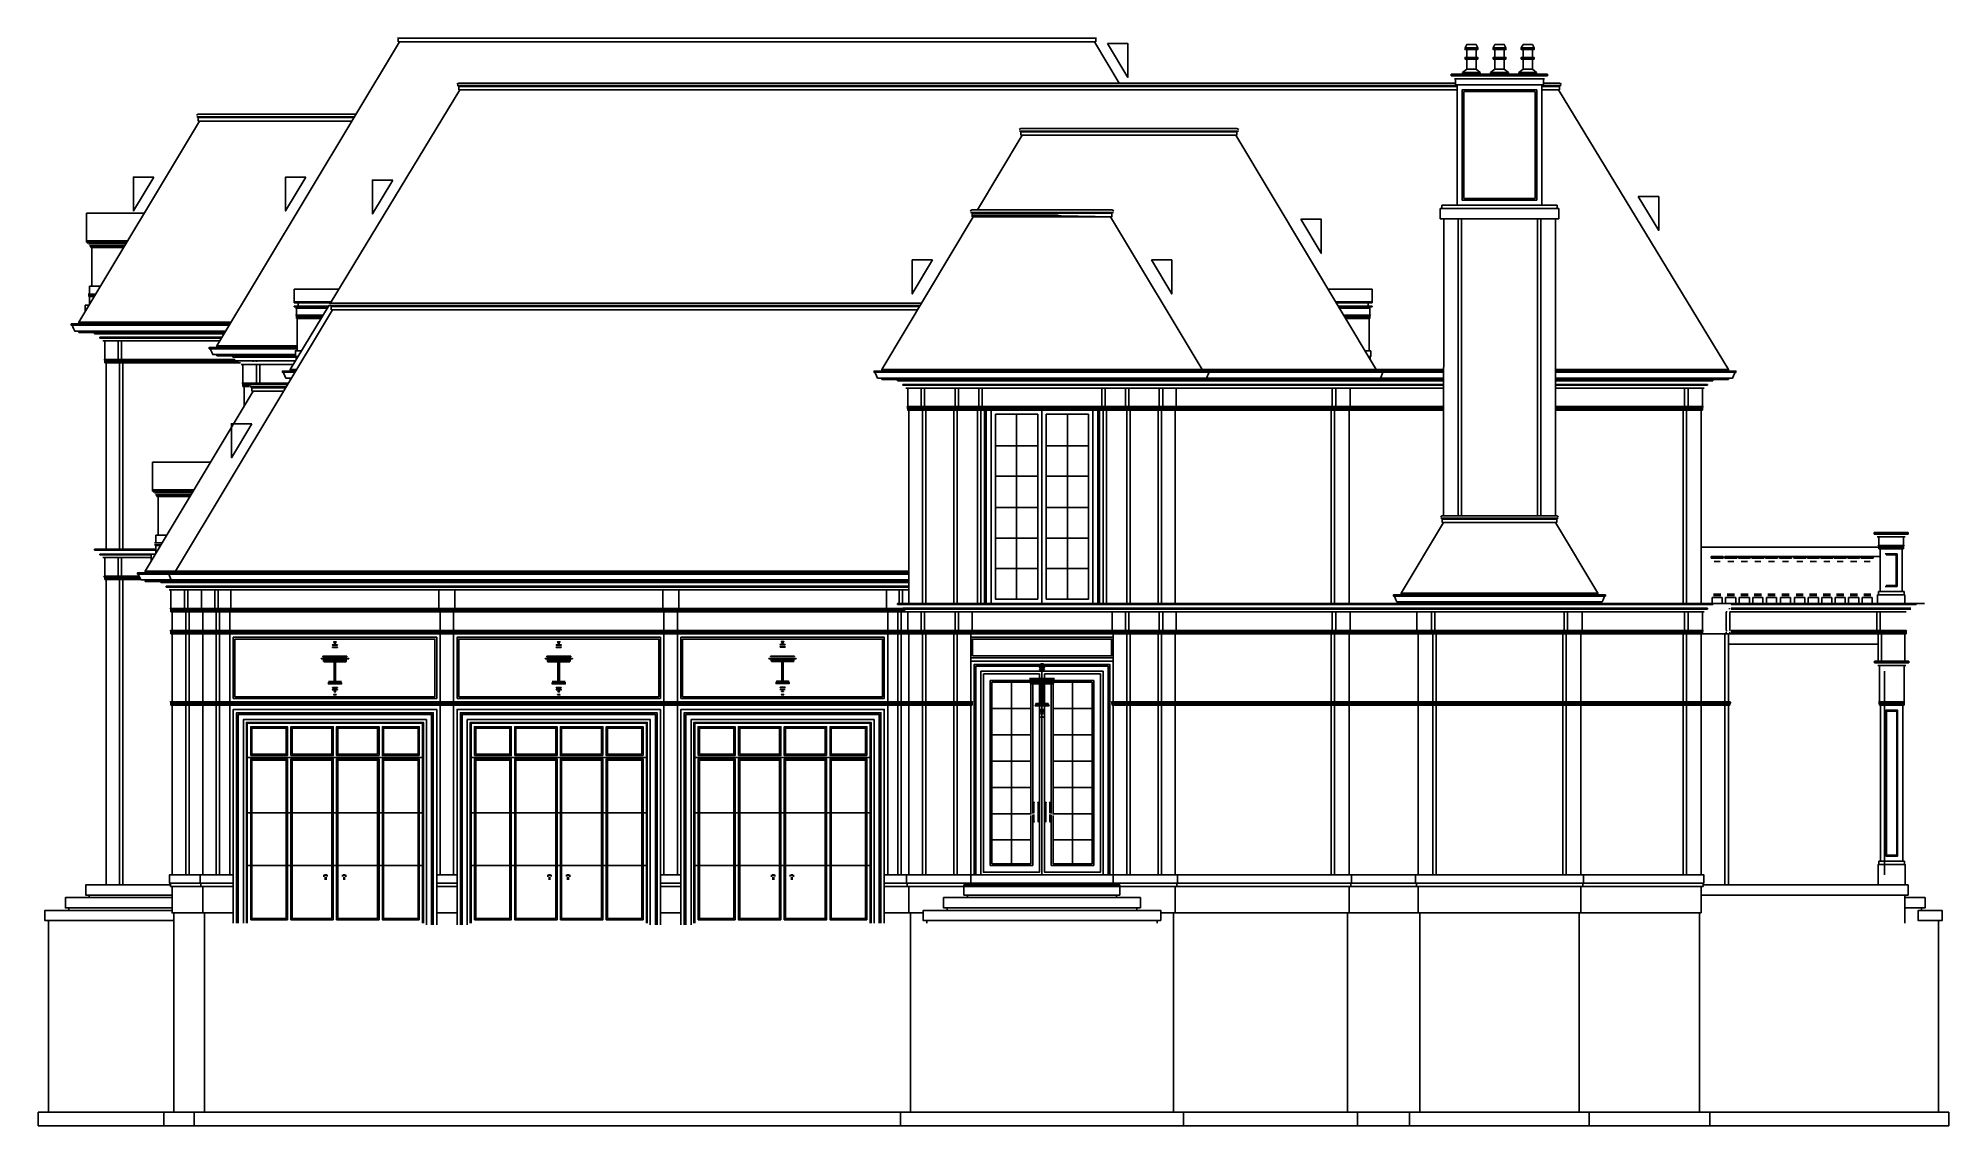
# Model space of a CAD drawing. Header units: metres. Extents: x -563 to 563, y 0 to 641.
import ezdxf

# ---------------------------------------------------------------- set-up
doc = ezdxf.new("R2010")
doc.units = ezdxf.units.M

msp = doc.modelspace()

# ---------------------------------------------------------------- linework, layer by layer
at = {"layer": 'EL-Balcony'}
for p, q in [((519.3, 349.8), (519.3, 348.8)), ((539.5, 349.8), (539.5, 348.8)), ((519.3, 348.8), (529.4, 348.8)), ((521.2, 347.2), (522.2, 347.2)), ((521.6, 341.9), (522.2, 342.2)), ((521.7, 341.5), (529.4, 341.5)), ((522.2, 341.2), (522, 341.2)), ((522.2, 347.2), (522.2, 342.2)), ((522.2, 347.2), (529.4, 347.2)), ((522.2, 342.2), (529.4, 342.2)), ((522.2, 340.2), (522.2, 341.2)), ((522.2, 341.2), (529.4, 341.2)), ((522.2, 340.2), (522.9, 340.2)), ((522.9, 340.2), (529.4, 340.2)), ((539.5, 348.8), (529.4, 348.8)), ((536.7, 347.2), (529.4, 347.2)), ((536.7, 342.2), (529.4, 342.2)), ((537.1, 341.5), (529.4, 341.5)), ((536.7, 341.2), (529.4, 341.2)), ((535.9, 340.2), (529.4, 340.2)), ((536.7, 340.2), (535.9, 340.2)), ((536.7, 347.2), (536.7, 342.2)), ((537.7, 347.2), (536.7, 347.2)), ((537.2, 341.9), (536.7, 342.2)), ((536.7, 341.2), (536.9, 341.2)), ((536.7, 340.2), (536.7, 341.2)), ((423.3, 334.7, -2.7), (423.3, 335.7, -2.7)), ((430.3, 335.7, -2.7), (423.3, 335.7, -2.7)), ((423.3, 334.7, -2.7), (423.8, 334.7, -2.7)), ((426.8, 334.7, 23.1), (423.6, 334.7, 23.2)), ((425.4, 332.7, -2.7), (425, 332.7, -2.7)), ((425.4, 332.7, 23.2), (426.8, 332.7, 23.1)), ((426.8, 334.7, 23.1), (430.1, 334.7, 23.2)), ((428.3, 332.7, 23.2), (426.8, 332.7, 23.1)), ((428.3, 332.7, -2.7), (428.6, 332.7, -2.7)), ((430.3, 334.7, -2.7), (429.8, 334.7, -2.7)), ((430.3, 334.7, -2.7), (430.3, 335.7, -2.7)), ((431.3, 334.7, -2.7), (431.3, 335.7, -2.7)), ((438.3, 335.7, -2.7), (431.3, 335.7, -2.7)), ((431.3, 334.7, -2.7), (431.8, 334.7, -2.7)), ((434.8, 334.7, 23.1), (431.6, 334.7, 23.2)), ((433.4, 332.7, -2.7), (433, 332.7, -2.7)), ((433.4, 332.7, 23.2), (434.8, 332.7, 23.1)), ((434.8, 334.7, 23.1), (438.1, 334.7, 23.2)), ((436.3, 332.7, 23.2), (434.8, 332.7, 23.1)), ((436.3, 332.7, -2.7), (436.6, 332.7, -2.7)), ((438.3, 334.7, -2.7), (437.8, 334.7, -2.7)), ((438.3, 334.7, -2.7), (438.3, 335.7, -2.7)), ((439.3, 334.7, -2.7), (439.3, 335.7, -2.7)), ((446.3, 335.7, -2.7), (439.3, 335.7, -2.7)), ((439.3, 334.7, -2.7), (439.8, 334.7, -2.7)), ((442.8, 334.7, 23.1), (439.6, 334.7, 23.2)), ((441.4, 332.7, -2.7), (441, 332.7, -2.7)), ((441.4, 332.7, 23.2), (442.8, 332.7, 23.1)), ((442.8, 334.7, 23.1), (446.1, 334.7, 23.2)), ((444.3, 332.7, 23.2), (442.8, 332.7, 23.1)), ((444.3, 332.7, -2.7), (444.6, 332.7, -2.7)), ((446.3, 334.7, -2.7), (445.8, 334.7, -2.7)), ((446.3, 334.7, -2.7), (446.3, 335.7, -2.7)), ((447.3, 334.7, -2.7), (447.3, 335.7, -2.7)), ((454.3, 335.7, -2.7), (447.3, 335.7, -2.7)), ((447.3, 334.7, -2.7), (447.8, 334.7, -2.7)), ((450.8, 334.7, 23.1), (447.6, 334.7, 23.2)), ((449.4, 332.7, -2.7), (449, 332.7, -2.7)), ((449.4, 332.7, 23.2), (450.8, 332.7, 23.1)), ((450.8, 334.7, 23.1), (454.1, 334.7, 23.2)), ((452.3, 332.7, 23.2), (450.8, 332.7, 23.1)), ((452.3, 332.7, -2.7), (452.6, 332.7, -2.7)), ((454.3, 334.7, -2.7), (453.8, 334.7, -2.7)), ((454.3, 334.7, -2.7), (454.3, 335.7, -2.7)), ((455.3, 334.7, -2.7), (455.3, 335.7, -2.7)), ((462.3, 335.7, -2.7), (455.3, 335.7, -2.7)), ((455.3, 334.7, -2.7), (455.8, 334.7, -2.7)), ((458.8, 334.7, 23.1), (455.6, 334.7, 23.2)), ((457.4, 332.7, -2.7), (457, 332.7, -2.7)), ((457.4, 332.7, 23.2), (458.8, 332.7, 23.1)), ((458.8, 334.7, 23.1), (462.1, 334.7, 23.2)), ((460.3, 332.7, 23.2), (458.8, 332.7, 23.1)), ((460.3, 332.7, -2.7), (460.6, 332.7, -2.7)), ((462.3, 334.7, -2.7), (461.8, 334.7, -2.7)), ((462.3, 334.7, -2.7), (462.3, 335.7, -2.7)), ((463.6, 334.7, -2.7), (463.6, 335.7, -2.7)), ((470.6, 335.7, -2.7), (463.6, 335.7, -2.7)), ((463.6, 334.7, -2.7), (464.1, 334.7, -2.7)), ((467.1, 334.7, 23.1), (463.8, 334.7, 23.2)), ((465.6, 332.7, -2.7), (465.3, 332.7, -2.7)), ((465.6, 332.7, 23.2), (467.1, 332.7, 23.1)), ((467.1, 334.7, 23.1), (470.4, 334.7, 23.2)), ((468.6, 332.7, 23.2), (467.1, 332.7, 23.1)), ((468.6, 332.7, -2.7), (468.9, 332.7, -2.7)), ((470.6, 334.7, -2.7), (470.1, 334.7, -2.7)), ((470.6, 334.7, -2.7), (470.6, 335.7, -2.7)), ((472, 334.7, -2.7), (472, 335.7, -2.7)), ((479, 335.7, -2.7), (472, 335.7, -2.7)), ((472, 334.7, -2.7), (472.5, 334.7, -2.7)), ((475.5, 334.7, 23.1), (472.2, 334.7, 23.2)), ((474, 332.7, -2.7), (473.7, 332.7, -2.7)), ((474, 332.7, 23.2), (475.5, 332.7, 23.1)), ((475.5, 334.7, 23.1), (478.7, 334.7, 23.2)), ((476.9, 332.7, 23.2), (475.5, 332.7, 23.1)), ((476.9, 332.7, -2.7), (477.3, 332.7, -2.7)), ((479, 334.7, -2.7), (478.5, 334.7, -2.7)), ((479, 334.7, -2.7), (479, 335.7, -2.7)), ((480, 334.7, -2.7), (480, 335.7, -2.7)), ((487, 335.7, -2.7), (480, 335.7, -2.7)), ((480, 334.7, -2.7), (480.5, 334.7, -2.7)), ((483.5, 334.7, 23.1), (480.2, 334.7, 23.2)), ((482, 332.7, -2.7), (481.7, 332.7, -2.7)), ((482, 332.7, 23.2), (483.5, 332.7, 23.1)), ((483.5, 334.7, 23.1), (486.7, 334.7, 23.2)), ((484.9, 332.7, 23.2), (483.5, 332.7, 23.1)), ((484.9, 332.7, -2.7), (485.3, 332.7, -2.7)), ((487, 334.7, -2.7), (486.5, 334.7, -2.7)), ((487, 334.7, -2.7), (487, 335.7, -2.7)), ((488, 334.7, -2.7), (488, 335.7, -2.7)), ((495, 335.7, -2.7), (488, 335.7, -2.7)), ((488, 334.7, -2.7), (488.5, 334.7, -2.7)), ((491.5, 334.7, 23.1), (488.2, 334.7, 23.2)), ((490, 332.7, -2.7), (489.7, 332.7, -2.7)), ((490, 332.7, 23.2), (491.5, 332.7, 23.1)), ((491.5, 334.7, 23.1), (494.7, 334.7, 23.2)), ((492.9, 332.7, 23.2), (491.5, 332.7, 23.1)), ((492.9, 332.7, -2.7), (493.3, 332.7, -2.7)), ((495, 334.7, -2.7), (494.5, 334.7, -2.7)), ((495, 334.7, -2.7), (495, 335.7, -2.7)), ((495.8, 334.7, -2.7), (495.8, 335.7, -2.7)), ((502.8, 335.7, -2.7), (495.8, 335.7, -2.7)), ((495.8, 334.7, -2.7), (496.3, 334.7, -2.7)), ((499.3, 334.7, 23.1), (496.1, 334.7, 23.2)), ((497.9, 332.7, -2.7), (497.5, 332.7, -2.7)), ((497.9, 332.7, 23.2), (499.3, 332.7, 23.1)), ((499.3, 334.7, 23.1), (502.6, 334.7, 23.2)), ((500.8, 332.7, 23.2), (499.3, 332.7, 23.1)), ((500.8, 332.7, -2.7), (501.1, 332.7, -2.7)), ((502.8, 334.7, -2.7), (502.3, 334.7, -2.7)), ((502.8, 334.7, -2.7), (502.8, 335.7, -2.7)), ((503.8, 334.7, -2.7), (503.8, 335.7, -2.7)), ((510.8, 335.7, -2.7), (503.8, 335.7, -2.7)), ((503.8, 334.7, -2.7), (504.3, 334.7, -2.7)), ((507.3, 334.7, 23.1), (504.1, 334.7, 23.2)), ((505.9, 332.7, -2.7), (505.5, 332.7, -2.7)), ((505.9, 332.7, 23.2), (507.3, 332.7, 23.1)), ((507.3, 334.7, 23.1), (510.6, 334.7, 23.2)), ((508.8, 332.7, 23.2), (507.3, 332.7, 23.1)), ((508.8, 332.7, -2.7), (509.1, 332.7, -2.7)), ((510.8, 334.7, -2.7), (510.3, 334.7, -2.7)), ((517.6, 335.7, 15.3), (510.6, 335.7, 15.3)), ((510.8, 334.7, -2.7), (510.8, 335.7, -2.7)), ((511.8, 334.7, -2.7), (511.8, 335.7, -2.7)), ((518.8, 335.7, -2.7), (511.8, 335.7, -2.7)), ((511.8, 334.7, -2.7), (512.3, 334.7, -2.7)), ((515.3, 334.7, 23.1), (512.1, 334.7, 23.2)), ((513.9, 332.7, -2.7), (513.5, 332.7, -2.7)), ((513.9, 332.7, 23.2), (515.3, 332.7, 23.1)), ((514.1, 334.7, 41.1), (517.4, 334.7, 41.2)), ((515.3, 334.7, 23.1), (518.6, 334.7, 23.2)), ((516.8, 332.7, 23.2), (515.3, 332.7, 23.1)), ((516.8, 332.7, -2.7), (517.1, 332.7, -2.7)), ((518.8, 334.7, -2.7), (518.3, 334.7, -2.7)), ((518.8, 334.7, -2.7), (518.8, 335.7, -2.7)), ((423.8, 311.4, -2.5), (423.8, 308, -2.5)), ((426.8, 311.4, -2.6), (423.8, 311.4, -2.5)), ((423.8, 308, -2.5), (429.8, 308, -2.7)), ((424.7, 313.4, -2.5), (424.9, 313.4, -2.5)), ((424.7, 312.7, -2.5), (426.8, 312.7, -2.7)), ((424.9, 313.4, -2.5), (426.8, 313.4, -2.7)), ((428.8, 313.4, -2.5), (426.8, 313.4, -2.7)), ((429, 312.7, -2.5), (426.8, 312.7, -2.7)), ((426.8, 311.4, -2.6), (429.8, 311.4, -2.5)), ((429, 313.4, -2.5), (428.8, 313.4, -2.5)), ((429.8, 311.4, -2.5), (429.8, 308, -2.5)), ((429.8, 308, -2.7), (429.8, 308, -2.7)), ((431.8, 311.4, -2.5), (431.8, 308, -2.5)), ((434.8, 311.4, -2.6), (431.8, 311.4, -2.5)), ((431.8, 308, -2.5), (437.8, 308, -2.7)), ((432.7, 313.4, -2.5), (432.9, 313.4, -2.5)), ((432.7, 312.7, -2.5), (434.8, 312.7, -2.7)), ((432.9, 313.4, -2.5), (434.8, 313.4, -2.7)), ((436.8, 313.4, -2.5), (434.8, 313.4, -2.7)), ((437, 312.7, -2.5), (434.8, 312.7, -2.7)), ((434.8, 311.4, -2.6), (437.8, 311.4, -2.5)), ((437, 313.4, -2.5), (436.8, 313.4, -2.5)), ((437.8, 311.4, -2.5), (437.8, 308, -2.5)), ((437.8, 308, -2.7), (437.8, 308, -2.7)), ((439.8, 311.4, -2.5), (439.8, 308, -2.5)), ((442.8, 311.4, -2.6), (439.8, 311.4, -2.5)), ((439.8, 308, -2.5), (445.8, 308, -2.7)), ((440.7, 313.4, -2.5), (440.9, 313.4, -2.5)), ((440.7, 312.7, -2.5), (442.8, 312.7, -2.7)), ((440.9, 313.4, -2.5), (442.8, 313.4, -2.7)), ((444.8, 313.4, -2.5), (442.8, 313.4, -2.7)), ((445, 312.7, -2.5), (442.8, 312.7, -2.7)), ((442.8, 311.4, -2.6), (445.8, 311.4, -2.5)), ((445, 313.4, -2.5), (444.8, 313.4, -2.5)), ((445.8, 311.4, -2.5), (445.8, 308, -2.5)), ((445.8, 308, -2.7), (445.8, 308, -2.7)), ((447.8, 311.4, -2.5), (447.8, 308, -2.5)), ((450.8, 311.4, -2.6), (447.8, 311.4, -2.5)), ((447.8, 308, -2.5), (453.8, 308, -2.7)), ((448.7, 313.4, -2.5), (448.9, 313.4, -2.5)), ((448.7, 312.7, -2.5), (450.8, 312.7, -2.7)), ((448.9, 313.4, -2.5), (450.8, 313.4, -2.7)), ((452.8, 313.4, -2.5), (450.8, 313.4, -2.7)), ((453, 312.7, -2.5), (450.8, 312.7, -2.7)), ((450.8, 311.4, -2.6), (453.8, 311.4, -2.5)), ((453, 313.4, -2.5), (452.8, 313.4, -2.5)), ((453.8, 311.4, -2.5), (453.8, 308, -2.5)), ((453.8, 308, -2.7), (453.8, 308, -2.7)), ((455.8, 311.4, -2.5), (455.8, 308, -2.5)), ((458.8, 311.4, -2.6), (455.8, 311.4, -2.5)), ((455.8, 308, -2.5), (461.8, 308, -2.7)), ((456.7, 313.4, -2.5), (456.9, 313.4, -2.5)), ((456.7, 312.7, -2.5), (458.8, 312.7, -2.7)), ((456.9, 313.4, -2.5), (458.8, 313.4, -2.7)), ((460.8, 313.4, -2.5), (458.8, 313.4, -2.7)), ((461, 312.7, -2.5), (458.8, 312.7, -2.7)), ((458.8, 311.4, -2.6), (461.8, 311.4, -2.5)), ((461, 313.4, -2.5), (460.8, 313.4, -2.5)), ((461.8, 311.4, -2.5), (461.8, 308, -2.5)), ((461.8, 308, -2.7), (461.8, 308, -2.7)), ((464.1, 311.4, -2.5), (464.1, 308, -2.5)), ((467.1, 311.4, -2.6), (464.1, 311.4, -2.5)), ((464.1, 308, -2.5), (470.1, 308, -2.7)), ((464.9, 313.4, -2.5), (465.2, 313.4, -2.5)), ((464.9, 312.7, -2.5), (467.1, 312.7, -2.7)), ((465.2, 313.4, -2.5), (467.1, 313.4, -2.7)), ((469.1, 313.4, -2.5), (467.1, 313.4, -2.7)), ((469.3, 312.7, -2.5), (467.1, 312.7, -2.7)), ((467.1, 311.4, -2.6), (470.1, 311.4, -2.5)), ((469.3, 313.4, -2.5), (469.1, 313.4, -2.5)), ((470.1, 311.4, -2.5), (470.1, 308, -2.5)), ((470.1, 308, -2.7), (470.1, 308, -2.7)), ((472.5, 311.4, -2.5), (472.5, 308, -2.5)), ((475.5, 311.4, -2.6), (472.5, 311.4, -2.5)), ((472.5, 308, -2.5), (478.5, 308, -2.7)), ((473.3, 313.4, -2.5), (473.5, 313.4, -2.5)), ((473.3, 312.7, -2.5), (475.5, 312.7, -2.7)), ((473.5, 313.4, -2.5), (475.5, 313.4, -2.7)), ((477.4, 313.4, -2.5), (475.5, 313.4, -2.7)), ((477.6, 312.7, -2.5), (475.5, 312.7, -2.7)), ((475.5, 311.4, -2.6), (478.5, 311.4, -2.5)), ((477.6, 313.4, -2.5), (477.4, 313.4, -2.5)), ((478.5, 311.4, -2.5), (478.5, 308, -2.5)), ((478.5, 308, -2.7), (478.5, 308, -2.7)), ((480.5, 311.4, -2.5), (480.5, 308, -2.5)), ((483.5, 311.4, -2.6), (480.5, 311.4, -2.5)), ((480.5, 308, -2.5), (486.5, 308, -2.7)), ((481.3, 313.4, -2.5), (481.5, 313.4, -2.5)), ((481.3, 312.7, -2.5), (483.5, 312.7, -2.7)), ((481.5, 313.4, -2.5), (483.5, 313.4, -2.7)), ((485.4, 313.4, -2.5), (483.5, 313.4, -2.7)), ((485.6, 312.7, -2.5), (483.5, 312.7, -2.7)), ((483.5, 311.4, -2.6), (486.5, 311.4, -2.5)), ((485.6, 313.4, -2.5), (485.4, 313.4, -2.5)), ((486.5, 311.4, -2.5), (486.5, 308, -2.5)), ((486.5, 308, -2.7), (486.5, 308, -2.7)), ((488.5, 311.4, -2.5), (488.5, 308, -2.5)), ((491.5, 311.4, -2.6), (488.5, 311.4, -2.5)), ((488.5, 308, -2.5), (494.5, 308, -2.7)), ((489.3, 313.4, -2.5), (489.5, 313.4, -2.5)), ((489.3, 312.7, -2.5), (491.5, 312.7, -2.7)), ((489.5, 313.4, -2.5), (491.5, 313.4, -2.7)), ((493.4, 313.4, -2.5), (491.5, 313.4, -2.7)), ((493.6, 312.7, -2.5), (491.5, 312.7, -2.7)), ((491.5, 311.4, -2.6), (494.5, 311.4, -2.5)), ((493.6, 313.4, -2.5), (493.4, 313.4, -2.5)), ((494.5, 311.4, -2.5), (494.5, 308, -2.5)), ((494.5, 308, -2.7), (494.5, 308, -2.7)), ((496.3, 311.4, -2.5), (496.3, 308, -2.5)), ((499.3, 311.4, -2.6), (496.3, 311.4, -2.5)), ((496.3, 308, -2.5), (502.3, 308, -2.7)), ((497.2, 313.4, -2.5), (497.4, 313.4, -2.5)), ((497.2, 312.7, -2.5), (499.3, 312.7, -2.7)), ((497.4, 313.4, -2.5), (499.3, 313.4, -2.7)), ((501.3, 313.4, -2.5), (499.3, 313.4, -2.7)), ((501.5, 312.7, -2.5), (499.3, 312.7, -2.7)), ((499.3, 311.4, -2.6), (502.3, 311.4, -2.5)), ((501.5, 313.4, -2.5), (501.3, 313.4, -2.5)), ((502.3, 311.4, -2.5), (502.3, 308, -2.5)), ((502.3, 308, -2.7), (502.3, 308, -2.7)), ((504.3, 311.4, -2.5), (504.3, 308, -2.5)), ((507.3, 311.4, -2.6), (504.3, 311.4, -2.5)), ((504.3, 308, -2.5), (510.3, 308, -2.7)), ((505.2, 313.4, -2.5), (505.4, 313.4, -2.5)), ((505.2, 312.7, -2.5), (507.3, 312.7, -2.7)), ((505.4, 313.4, -2.5), (507.3, 313.4, -2.7)), ((509.3, 313.4, -2.5), (507.3, 313.4, -2.7)), ((509.5, 312.7, -2.5), (507.3, 312.7, -2.7)), ((507.3, 311.4, -2.6), (510.3, 311.4, -2.5)), ((509.5, 313.4, -2.5), (509.3, 313.4, -2.5)), ((510.3, 311.4, -2.5), (510.3, 308, -2.5)), ((510.3, 308, -2.7), (510.3, 308, -2.7)), ((512.3, 311.4, -2.5), (512.3, 308, -2.5)), ((515.3, 311.4, -2.6), (512.3, 311.4, -2.5)), ((512.3, 308, -2.5), (518.3, 308, -2.7)), ((513.2, 313.4, -2.5), (513.4, 313.4, -2.5)), ((513.2, 312.7, -2.5), (515.3, 312.7, -2.7)), ((513.4, 313.4, -2.5), (515.3, 313.4, -2.7)), ((517.3, 313.4, -2.5), (515.3, 313.4, -2.7)), ((517.5, 312.7, -2.5), (515.3, 312.7, -2.7)), ((515.3, 311.4, -2.6), (518.3, 311.4, -2.5)), ((517.5, 313.4, -2.5), (517.3, 313.4, -2.5)), ((518.3, 311.4, -2.5), (518.3, 308, -2.5)), ((518.3, 308, -2.7), (518.3, 308, -2.7)), ((521.9, 313), (521.9, 315)), ((522.9, 315), (521.9, 315)), ((529.4, 313), (521.9, 313)), ((529.4, 315), (522.9, 315)), ((522.9, 308), (529.4, 308)), ((529.4, 315), (535.9, 315)), ((529.4, 313), (537, 313)), ((535.9, 308), (529.4, 308)), ((535.9, 315), (537, 315)), ((537, 313), (537, 315))]:
    msp.add_line(p, q, dxfattribs=at)
at = {"layer": 'EL-Balcony', "color": 1}
for p, q in [((417.4, 341.2), (522.3, 341.2, -0.3)), ((522.9, 335.7, -0.4), (431.6, 335.7, 1.8))]:
    msp.add_line(p, q, dxfattribs=at)
at = {"layer": 'EL-Balcony'}
for points in [[(539.5, 349.8), (519.3, 349.8)], [(522.9, 340.2), (522.9, 315)], [(535.9, 340.2), (535.9, 315)], [(525.9, 318), (532.9, 318), (532.9, 337.2), (525.9, 337.2)], [(526.4, 318.5), (532.4, 318.5), (532.4, 336.7), (526.4, 336.7)], [(521.9, 313), (521.4, 313), (521.4, 308), (522.9, 308)], [(537, 313), (537.4, 313), (537.4, 308), (535.9, 308)]]:
    msp.add_lwpolyline(points, dxfattribs=at)
at = {"layer": 'EL-Door'}
for p, q in [((10.6, 261.5), (10.6, 154.5)), ((46.6, 261.5), (46.6, 154.5)), ((-0.9, 246), (22.1, 246)), ((35.1, 246), (58.1, 246)), ((-0.9, 230.5), (22.1, 230.5)), ((35.1, 230.5), (58.1, 230.5)), ((-0.9, 215), (22.1, 215)), ((35.1, 215), (58.1, 215)), ((-0.9, 199.5), (22.1, 199.5)), ((35.1, 199.5), (58.1, 199.5)), ((-0.9, 184), (22.1, 184)), ((35.1, 184), (58.1, 184)), ((-0.9, 168.5), (22.1, 168.5)), ((35.1, 168.5), (58.1, 168.5))]:
    msp.add_line(p, q, dxfattribs=at)
at = {"layer": 'EL-Door', "color": 8}
for p, q in [((-440.6, 217.1), (-336.2, 217.1)), ((-308.6, 217.1), (-204.2, 217.1)), ((-176.7, 217.1), (-72.2, 217.1)), ((-440.6, 184.5), (-336.2, 184.5)), ((-308.6, 184.5), (-204.2, 184.5)), ((-176.7, 184.5), (-72.2, 184.5)), ((-440.6, 153.4), (-336.2, 153.4)), ((-394.9, 148), (-394.9, 146.8)), ((-394.1, 147.1), (-394.1, 148.3)), ((-394.1, 145.1), (-394.1, 146.6)), ((-393.6, 147.1), (-393.6, 148.3)), ((-393.6, 145.1), (-393.6, 146.6)), ((-392.9, 147.9), (-392.9, 146.9)), ((-383.9, 147.9), (-383.9, 146.9)), ((-383.2, 147.1), (-383.2, 148.3)), ((-383.2, 145.1), (-383.2, 146.6)), ((-382.7, 147.1), (-382.7, 148.3)), ((-382.7, 145.1), (-382.7, 146.6)), ((-381.9, 148), (-381.9, 146.8)), ((-308.6, 153.4), (-204.2, 153.4)), ((-262.9, 148), (-262.9, 146.8)), ((-262.1, 147.1), (-262.1, 148.3)), ((-262.1, 145.1), (-262.1, 146.6)), ((-261.6, 147.1), (-261.6, 148.3)), ((-261.6, 145.1), (-261.6, 146.6)), ((-260.9, 147.9), (-260.9, 146.9)), ((-251.9, 147.9), (-251.9, 146.9)), ((-251.2, 147.1), (-251.2, 148.3)), ((-251.2, 145.1), (-251.2, 146.6)), ((-250.7, 147.1), (-250.7, 148.3)), ((-250.7, 145.1), (-250.7, 146.6)), ((-249.9, 148), (-249.9, 146.8)), ((-176.7, 153.4), (-72.2, 153.4)), ((-130.9, 148), (-130.9, 146.8)), ((-130.1, 147.1), (-130.1, 148.3)), ((-130.1, 145.1), (-130.1, 146.6)), ((-129.6, 147.1), (-129.6, 148.3)), ((-129.6, 145.1), (-129.6, 146.6)), ((-128.9, 147.9), (-128.9, 146.9)), ((-119.9, 147.9), (-119.9, 146.9)), ((-119.2, 147.1), (-119.2, 148.3)), ((-119.2, 145.1), (-119.2, 146.6)), ((-118.7, 147.1), (-118.7, 148.3)), ((-118.7, 145.1), (-118.7, 146.6)), ((-117.9, 148), (-117.9, 146.8))]:
    msp.add_line(p, q, dxfattribs=at)
at = {"layer": 'EL-Door', "color": 1}
for points in [[(28.6, 148), (-7.4, 148), (-7.4, 268)], [(28.6, 268), (-7.4, 268)], [(28.6, 268), (28.6, 148), (64.6, 148), (64.6, 268)], [(28.6, 268), (64.6, 268)], [(-334.4, 118.5), (-334.4, 239.5), (-442.4, 239.5), (-442.4, 119.5)], [(-202.4, 118.5), (-202.4, 239.5), (-310.4, 239.5), (-310.4, 118.5)], [(-70.4, 119.5), (-70.4, 239.5), (-178.4, 239.5), (-178.4, 118.5)]]:
    msp.add_lwpolyline(points, dxfattribs=at)
at = {"layer": 'EL-Door'}
for points in [[(27.1, 266.5), (-5.9, 266.5)], [(27.1, 266.5), (27.1, 149.5), (-5.9, 149.5), (-5.9, 266.5)], [(23.1, 183.3), (23.1, 153.5), (-1.9, 153.5), (-1.9, 262.5)], [(23.1, 262.5), (-1.9, 262.5)], [(22.1, 261.5), (-0.9, 261.5)], [(22.1, 183), (22.1, 154.5), (-0.9, 154.5), (-0.9, 261.5)], [(22.1, 261.5), (22.1, 183.6)], [(23.1, 262.5), (23.1, 184.1)], [(30.1, 266.5), (30.1, 149.5), (63.1, 149.5), (63.1, 266.5)], [(30.1, 266.5), (63.1, 266.5)], [(34.1, 183.3), (34.1, 153.5), (59.1, 153.5), (59.1, 262.5)], [(34.1, 262.5), (34.1, 184.1)], [(34.1, 262.5), (59.1, 262.5)], [(35.1, 183), (35.1, 154.5), (58.1, 154.5), (58.1, 261.5)], [(35.1, 261.5), (35.1, 183.6)], [(35.1, 261.5), (58.1, 261.5)]]:
    msp.add_lwpolyline(points, dxfattribs=at)
at = {"layer": 'EL-Door', "color": 8, "transparency": 33554687}
for points in [[(-336.2, 119.5), (-336.2, 237.8), (-440.6, 237.8), (-440.6, 119.5)], [(-336.7, 119.5), (-336.7, 237.3), (-440.1, 237.3), (-440.1, 119.5)], [(-204.2, 119.5), (-204.2, 237.8), (-308.6, 237.8), (-308.6, 119.5)], [(-204.7, 119.5), (-204.7, 237.3), (-308.1, 237.3), (-308.1, 119.5)], [(-72.2, 119.5), (-72.2, 237.8), (-176.7, 237.8), (-176.7, 119.5)], [(-72.7, 119.5), (-72.7, 237.3), (-176.2, 237.3), (-176.2, 119.5)]]:
    msp.add_lwpolyline(points, dxfattribs=at)
for points in [[(-438.1, 218.3), (-416.4, 218.3), (-416.4, 235.3), (-438.1, 235.3)], [(-437.4, 219.1), (-417.2, 219.1), (-417.2, 234.5), (-437.4, 234.5)], [(-414.4, 218.3), (-389.4, 218.3), (-389.4, 235.3), (-414.4, 235.3)], [(-413.7, 219.1), (-390.2, 219.1), (-390.2, 234.5), (-413.7, 234.5)], [(-362.4, 218.3), (-387.4, 218.3), (-387.4, 235.3), (-362.4, 235.3)], [(-363.2, 219.1), (-386.7, 219.1), (-386.7, 234.5), (-363.2, 234.5)], [(-338.7, 218.3), (-360.4, 218.3), (-360.4, 235.3), (-338.7, 235.3)], [(-339.4, 219.1), (-359.7, 219.1), (-359.7, 234.5), (-339.4, 234.5)], [(-306.1, 218.3), (-284.4, 218.3), (-284.4, 235.3), (-306.1, 235.3)], [(-305.4, 219.1), (-285.2, 219.1), (-285.2, 234.5), (-305.4, 234.5)], [(-282.4, 218.3), (-257.4, 218.3), (-257.4, 235.3), (-282.4, 235.3)], [(-281.7, 219.1), (-258.2, 219.1), (-258.2, 234.5), (-281.7, 234.5)], [(-230.4, 218.3), (-255.4, 218.3), (-255.4, 235.3), (-230.4, 235.3)], [(-231.2, 219.1), (-254.7, 219.1), (-254.7, 234.5), (-231.2, 234.5)], [(-206.7, 218.3), (-228.4, 218.3), (-228.4, 235.3), (-206.7, 235.3)], [(-207.4, 219.1), (-227.7, 219.1), (-227.7, 234.5), (-207.4, 234.5)], [(-174.2, 218.3), (-152.4, 218.3), (-152.4, 235.3), (-174.2, 235.3)], [(-173.4, 219.1), (-153.2, 219.1), (-153.2, 234.5), (-173.4, 234.5)], [(-150.4, 218.3), (-125.4, 218.3), (-125.4, 235.3), (-150.4, 235.3)], [(-149.7, 219.1), (-126.2, 219.1), (-126.2, 234.5), (-149.7, 234.5)], [(-98.4, 218.3), (-123.4, 218.3), (-123.4, 235.3), (-98.4, 235.3)], [(-99.2, 219.1), (-122.7, 219.1), (-122.7, 234.5), (-99.2, 234.5)], [(-74.7, 218.3), (-96.4, 218.3), (-96.4, 235.3), (-74.7, 235.3)], [(-75.4, 219.1), (-95.7, 219.1), (-95.7, 234.5), (-75.4, 234.5)], [(-438.1, 121.5), (-416.4, 121.5), (-416.4, 216.3), (-438.1, 216.3)], [(-417.2, 122.3), (-437.4, 122.3), (-437.4, 215.6), (-417.2, 215.6)], [(-389.4, 121.5), (-414.4, 121.5), (-414.4, 216.3), (-389.4, 216.3)], [(-390.2, 122.3), (-413.7, 122.3), (-413.7, 215.6), (-390.2, 215.6)], [(-387.4, 121.5), (-362.4, 121.5), (-362.4, 216.3), (-387.4, 216.3)], [(-386.7, 122.3), (-363.2, 122.3), (-363.2, 215.6), (-386.7, 215.6)], [(-338.7, 121.5), (-360.4, 121.5), (-360.4, 216.3), (-338.7, 216.3)], [(-359.7, 122.3), (-339.4, 122.3), (-339.4, 215.6), (-359.7, 215.6)], [(-306.1, 121.5), (-284.4, 121.5), (-284.4, 216.3), (-306.1, 216.3)], [(-285.2, 122.3), (-305.4, 122.3), (-305.4, 215.6), (-285.2, 215.6)], [(-257.4, 121.5), (-282.4, 121.5), (-282.4, 216.3), (-257.4, 216.3)], [(-258.2, 122.3), (-281.7, 122.3), (-281.7, 215.6), (-258.2, 215.6)], [(-255.4, 121.5), (-230.4, 121.5), (-230.4, 216.3), (-255.4, 216.3)], [(-254.7, 122.3), (-231.2, 122.3), (-231.2, 215.6), (-254.7, 215.6)], [(-206.7, 121.5), (-228.4, 121.5), (-228.4, 216.3), (-206.7, 216.3)], [(-227.7, 122.3), (-207.4, 122.3), (-207.4, 215.6), (-227.7, 215.6)], [(-174.2, 121.5), (-152.4, 121.5), (-152.4, 216.3), (-174.2, 216.3)], [(-153.2, 122.3), (-173.4, 122.3), (-173.4, 215.6), (-153.2, 215.6)], [(-125.4, 121.5), (-150.4, 121.5), (-150.4, 216.3), (-125.4, 216.3)], [(-126.2, 122.3), (-149.7, 122.3), (-149.7, 215.6), (-126.2, 215.6)], [(-123.4, 121.5), (-98.4, 121.5), (-98.4, 216.3), (-123.4, 216.3)], [(-122.7, 122.3), (-99.2, 122.3), (-99.2, 215.6), (-122.7, 215.6)], [(-74.7, 121.5), (-96.4, 121.5), (-96.4, 216.3), (-74.7, 216.3)], [(-95.7, 122.3), (-75.4, 122.3), (-75.4, 215.6), (-95.7, 215.6)]]:
    msp.add_lwpolyline(points, close=True, dxfattribs=at)
at = {"layer": 'EL-Door', "color": 8, "ltscale": 0.5}
for points in [[(23.6, 184.3), (23.6, 190.5), (24.1, 191)], [(24.1, 179), (23.6, 179.5), (23.6, 183.5)], [(23.8, 184.4), (23.8, 190.5), (24.1, 190.8)], [(24.1, 179.3), (23.8, 179.5), (23.8, 183.5)], [(26.1, 191), (26.6, 190.5), (26.6, 179.5), (26.1, 179)], [(26.1, 190.8), (26.3, 190.5), (26.3, 179.5), (26.1, 179.3)], [(31.1, 191), (30.6, 190.5), (30.6, 179.5), (31.1, 179)], [(31.1, 190.8), (30.8, 190.5), (30.8, 179.5), (31.1, 179.3)], [(33.6, 184.3), (33.6, 190.5), (33.1, 191)], [(33.3, 184.4), (33.3, 190.5), (33.1, 190.8)], [(33.1, 179), (33.6, 179.5), (33.6, 183.5)], [(33.1, 179.3), (33.3, 179.5), (33.3, 183.5)]]:
    msp.add_lwpolyline(points, dxfattribs=at)
at = {"layer": 'EL-Roof', "color": 1}
for p, q in [((-351.1, 641.2), (-351.5, 641.2)), ((-351.1, 639.2), (-351.1, 641.2)), ((-351.1, 639.2), (-350.4, 639.2)), ((-350.4, 639.2), (59.6, 639.2)), ((60.3, 641.2), (60.7, 641.2)), ((60.3, 639.2), (60.3, 641.2)), ((-316.5, 614.2), (-315.4, 614.8)), ((-315.4, 612.8), (-315.8, 612.8)), ((-315.4, 614.8), (9.9, 614.8)), ((-315.4, 610.8), (-315.4, 612.8)), ((-315.4, 610.8), (-314.7, 610.8)), ((-314.7, 610.8), (9.9, 610.8)), ((272.4, 614.8), (9.9, 614.8)), ((273.4, 610.8), (9.9, 610.8)), ((333.9, 610.8), (323.4, 610.8)), ((333.9, 614.8), (324.4, 614.8)), ((335, 614.2), (333.9, 614.8)), ((333.9, 612.8), (334.3, 612.8)), ((333.9, 610.8), (333.9, 612.8)), ((-470.1, 595.8), (-469, 596.4)), ((-469, 594.4), (-469.4, 594.4)), ((-469, 596.4), (-376.1, 596.4)), ((-469, 592.4), (-469, 594.4)), ((-469, 592.4), (-468.2, 592.4)), ((-468.2, 592.4), (-378.5, 592.4)), ((-389.9, 481.1), (-44.8, 481.1)), ((433.4, 446), (331.4, 446)), ((-436.7, 433.1), (-418.7, 433.1))]:
    msp.add_line(p, q, dxfattribs=at)
at = {"layer": 'EL-Roof', "color": 8}
for p, q in [((-351.1, 641.2), (-125.4, 641.2)), ((60.3, 641.2), (-125.4, 641.2)), ((-316.3, 613.3), (9.9, 613.3)), ((-315.4, 612.8), (9.9, 612.8)), ((273.4, 613.3), (9.9, 613.3)), ((273.4, 612.8), (9.9, 612.8)), ((334.8, 613.3), (323.4, 613.3)), ((333.9, 612.8), (323.4, 612.8)), ((-469.9, 594.9), (-377, 594.9)), ((-469, 594.4), (-377.3, 594.4)), ((144.5, 586.5), (15.3, 586.5)), ((143.6, 586), (16.2, 586)), ((70.7, 538.5), (-13.5, 538.5)), ((69.8, 538), (-12.6, 538)), ((-391.5, 483.6), (-43.3, 483.6)), ((-390.7, 483.1), (-43.6, 483.1)), ((-450.7, 472), (-543.4, 472)), ((-450.2, 472.8), (-539.4, 472.8)), ((-452.7, 468.6), (-539.4, 468.6)), ((-410.7, 458.1), (-462, 458.1)), ((-410.7, 458.9), (-458, 458.9)), ((-411.7, 454.7), (-458, 454.7)), ((28.9, 444.3), (-69.9, 444.3)), ((28.6, 445), (-65.9, 445)), ((28.6, 440.9), (-65.9, 440.9)), ((28.3, 444.3), (127.1, 444.3)), ((28.6, 445), (225.7, 445)), ((28.6, 445), (123.1, 445)), ((28.6, 440.9), (123.1, 440.9)), ((28.6, 440.9), (123.1, 440.9)), ((111.7, 444.3), (229.7, 444.3)), ((113.8, 440.9), (265.4, 440.9)), ((125.6, 440.9), (225.7, 440.9)), ((225.7, 445), (265.4, 445)), ((225.7, 444.3), (265.4, 444.3)), ((331.4, 445), (433.4, 445)), ((331.4, 444.3), (437.4, 444.3)), ((331.4, 440.9), (433.4, 440.9)), ((-438.3, 435.6), (-417.2, 435.6)), ((-437.8, 435.1), (-417.5, 435.1)), ((-49.9, 325.3), (-504.4, 325.3)), ((-49.9, 326), (-500.4, 326)), ((-49.9, 321.9), (-500.4, 321.9))]:
    msp.add_line(p, q, dxfattribs=at)
at = {"layer": 'EL-Roof'}
for p, q in [((143.6, 588), (16.1, 588)), ((144.7, 587.5), (143.6, 588)), ((143.6, 586), (144, 586)), ((143.6, 584), (143.6, 586)), ((143.6, 584), (16.9, 584)), ((143.6, 584), (142.9, 584)), ((-13.7, 539.5), (-12.6, 540)), ((-12.6, 538), (-13, 538)), ((69.9, 540), (-12.7, 540)), ((-12.6, 536), (-12.6, 538)), ((-12.6, 536), (-11.9, 536)), ((69.9, 536), (-11.9, 536)), ((69.8, 536), (69.1, 536)), ((70.9, 539.5), (69.8, 540)), ((69.8, 538), (70.2, 538)), ((69.8, 536), (69.8, 538)), ((-390.7, 485.1), (-42.4, 485.1)), ((225.7, 446), (123.1, 446)), ((-438.6, 436.6), (-437.5, 437.1)), ((-437.5, 437.1), (-416.3, 437.1)), ((-437.5, 433.1), (-437.5, 435.1)), ((-437.5, 433.1), (-436.7, 433.1)), ((-418.7, 433.1), (-436.7, 433.1)), ((-491.1, 321), (-500.4, 321))]:
    msp.add_line(p, q, dxfattribs=at)
at = {"layer": 'EL-Roof', "color": 1}
for points in [[(-458, 459.9), (-350.4, 639.2)], [(74.2, 614.8), (59.6, 639.2)], [(-391.3, 484.8), (-314.7, 610.8)], [(433.4, 446), (333.2, 610.8)], [(-539.4, 473.8), (-468.2, 592.4)], [(-539.4, 467.8), (-539.4, 468.6), (-541.9, 468.6), (-542.5, 470), (-543.4, 472), (-543.9, 472), (-543.9, 472.8), (-539.4, 472.8), (-539.4, 473.8)], [(-539.4, 473.8), (-449.6, 473.8)], [(-414.9, 446), (-391.9, 483.8)], [(-453.2, 467.8), (-539.4, 467.8)], [(-458, 453.9), (-458, 454.7), (-460.5, 454.7), (-461.1, 456.1), (-462, 458.1), (-462.5, 458.1), (-462.5, 458.9), (-458, 458.9), (-458, 459.9)], [(-458, 459.9), (-410.7, 459.9)], [(-411.7, 453.9), (-458, 453.9)], [(-414.9, 440), (-414.9, 440.9), (-417.4, 440.9), (-418, 442.2), (-418.9, 444.3), (-419.4, 444.3), (-419.4, 445), (-414.9, 445), (-414.9, 446)], [(-414.9, 446), (-411, 446)], [(216.4, 440), (265.4, 440)], [(265.4, 446), (225.7, 446)], [(331.4, 440), (433.4, 440)], [(433.4, 440), (433.4, 440.9), (435.9, 440.9), (436.5, 442.2), (437.4, 444.3), (437.9, 444.3), (437.9, 445), (433.4, 445), (433.4, 446)]]:
    msp.add_lwpolyline(points, dxfattribs=at)
at = {"layer": 'EL-Roof'}
for points in [[(-9.5, 540), (16.9, 584)], [(225.7, 446), (142.9, 584)], [(-65.9, 446), (-11.9, 536)], [(-11.9, 536), (38.1, 537)], [(-11.9, 536), (-11.9, 537), (38.1, 537)], [(69.9, 536), (19.9, 537)], [(123.1, 446), (69.1, 536)], [(-482.4, 327), (-389.9, 481.1)], [(-65.9, 440), (-65.9, 440.9), (-68.4, 440.9), (-69, 442.2), (-69.9, 444.3), (-70.4, 444.3), (-70.4, 445), (-65.9, 445), (-65.9, 446)], [(-65.9, 446), (28.6, 446)], [(28.6, 440), (-65.9, 440)], [(123.1, 446), (28.6, 446)], [(28.6, 440), (123.1, 440)], [(114.3, 440), (225.7, 440)], [(123.1, 440), (123.1, 440.9), (125.6, 440.9), (126.2, 442.2), (127.1, 444.3), (127.6, 444.3), (127.6, 445), (123.1, 445), (123.1, 446)], [(225.7, 440), (225.7, 440.9), (228.2, 440.9), (228.8, 442.2), (229.7, 444.3), (230.2, 444.3), (230.2, 445), (225.7, 445), (225.7, 446)], [(-500.4, 327), (-436.7, 433.1)], [(-500.4, 321), (-500.4, 321.9), (-502.9, 321.9), (-503.5, 323.2), (-504.4, 325.3), (-504.9, 325.3), (-504.9, 326), (-500.4, 326), (-500.4, 327)], [(-500.4, 327), (-49.9, 327)], [(-482.4, 321), (-482.4, 321.9), (-484.9, 321.9), (-485.5, 323.2), (-486.4, 325.3), (-486.9, 325.3), (-486.9, 326), (-482.4, 326), (-482.4, 327)], [(-49.9, 321), (-500.4, 321)]]:
    msp.add_lwpolyline(points, dxfattribs=at)
at = {"layer": 'EL-Roof', "color": 8}
for points in [[(-418.9, 444.3), (-412, 444.3)], [(-414.9, 445), (-411.6, 445)]]:
    msp.add_lwpolyline(points, dxfattribs=at)
at = {"layer": 'EL-Stair'}
for p, q in [((537.4, 134.5), (547.4, 134.5)), ((547.4, 127, -3), (557.4, 127))]:
    msp.add_line(p, q, dxfattribs=at)
for points, elevation in [([(-533.4, 136), (-533.4, 134.5), (-547.4, 134.5), (-547.4, 128.5), (-484.4, 128.5)], -2.3), ([(-485.4, 142), (-535.4, 142), (-535.4, 136), (-484.4, 136)], -2.3), ([(-545.4, 128.5), (-545.4, 127), (-559.4, 127), (-559.4, 121), (-483.4, 121)], -2.3), ([(557.4, 121), (559.4, 121), (559.4, 127), (557.4, 127)], -24.5), ([(557.4, 121), (557.4, 119.5)], -24.5)]:
    msp.add_lwpolyline(points, dxfattribs=dict(at, elevation=elevation))
for points in [[(-15.4, 136), (-15.4, 134.5), (-29.4, 134.5), (-29.4, 128.5), (86.6, 128.5)], [(74.6, 142), (-17.4, 142), (-17.4, 136), (74.6, 136)], [(72.6, 136), (72.6, 134.5), (86.6, 134.5), (86.6, 128.5)], [(74.6, 142), (74.6, 136)], [(537.4, 136), (539.4, 136), (539.4, 142), (537.4, 142)], [(537.4, 136), (537.4, 119.5)], [(-27.4, 128.5), (-27.4, 127), (-41.4, 127), (-41.4, 121), (98.6, 121)], [(84.6, 128.5), (84.6, 127), (98.6, 127), (98.6, 121)], [(547.4, 121), (545.4, 121), (545.4, 127), (547.4, 127)], [(547.4, 128.5), (549.4, 128.5), (549.4, 134.5), (547.4, 134.5)], [(547.4, 128.5), (547.4, 127)], [(-39.4, 121), (-39.4, 119.5)], [(96.6, 121), (96.6, 119.5)]]:
    msp.add_lwpolyline(points, dxfattribs=at)
at = {"layer": 'EL-Trim', "color": 8}
for p, q in [((285.6, 635.5), (278.1, 635.5)), ((285.6, 634.5), (278.1, 634.5)), ((294.7, 635.5), (302.2, 635.5)), ((294.7, 634.5), (302.2, 634.5)), ((311.3, 635.5), (318.8, 635.5)), ((311.3, 634.5), (318.8, 634.5)), ((276.6, 621), (287.1, 621)), ((285.6, 629.9), (278.1, 629.9)), ((285.6, 628.9), (278.1, 628.9)), ((284.6, 623), (279.1, 623)), ((303.7, 621), (293.2, 621)), ((294.7, 629.9), (302.2, 629.9)), ((294.7, 628.9), (302.2, 628.9)), ((295.7, 623), (301.2, 623)), ((320.3, 621), (309.8, 621)), ((311.3, 629.9), (318.8, 629.9)), ((311.3, 628.9), (318.8, 628.9)), ((312.3, 623), (317.8, 623)), ((326.2, 619), (270, 619)), ((324.4, 617.2), (271.8, 617.2)), ((323.4, 613.8), (273.4, 613.8)), ((264.4, 540.8), (332.4, 540.8)), ((274.1, 359.7), (274.1, 534.8)), ((276.1, 359.7), (276.1, 534.8)), ((320.8, 359.7), (320.8, 534.8)), ((322.8, 359.7), (322.8, 534.8)), ((-511.1, 520.9), (-534.5, 520.9)), ((-511.7, 520), (-533.8, 520)), ((203.7, 440), (203.7, 439.3)), ((205.7, 440), (205.7, 439.3)), ((411.4, 440), (411.4, 439.3)), ((413.4, 440), (413.4, 439.3)), ((-55.7, 439.3), (28.6, 439.3)), ((-53.5, 437.1), (28.6, 437.1)), ((-53.5, 436.6), (28.6, 436.6)), ((-50.7, 435), (28.6, 435)), ((112.8, 439.3), (28.6, 439.3)), ((110.7, 437.1), (28.6, 437.1)), ((110.7, 436.6), (28.6, 436.6)), ((107.8, 435), (28.6, 435)), ((265.4, 435), (107.8, 435)), ((265.4, 437.1), (110.7, 437.1)), ((265.4, 436.6), (110.7, 436.6)), ((265.4, 439.3), (112.8, 439.3)), ((199.8, 435), (199.8, 424)), ((201.7, 437.1), (201.7, 436.6)), ((201.8, 435), (201.8, 424)), ((203.7, 439.3), (203.2, 439.3)), ((203.7, 437.1), (203.7, 436.6)), ((205.7, 439.3), (205.2, 439.3)), ((423.2, 439.3), (331.4, 439.3)), ((421.1, 437.1), (331.4, 437.1)), ((421.1, 436.6), (331.4, 436.6)), ((418.2, 435), (331.4, 435)), ((407.6, 435), (407.6, 424)), ((409.4, 437.1), (409.4, 436.6)), ((409.6, 435), (409.6, 424)), ((411.4, 439.3), (410.9, 439.3)), ((411.4, 437.1), (411.4, 436.6)), ((413.4, 439.3), (412.9, 439.3)), ((-51.2, 423.7), (-50.6, 424)), ((-51.1, 423.3), (28.6, 423.3)), ((28.6, 423), (-50.8, 423)), ((-50.7, 424), (28.6, 424)), ((107.8, 424), (28.6, 424)), ((108.3, 423.3), (28.6, 423.3)), ((28.6, 423), (108, 423)), ((108.4, 423.7), (107.8, 424)), ((107.8, 423), (265.4, 423)), ((265.4, 424), (107.8, 424)), ((265.4, 423.3), (108.3, 423.3)), ((199.1, 308), (199.1, 422)), ((200.4, 423.7), (199.8, 424)), ((199.8, 422), (199.8, 423)), ((201.1, 308), (201.1, 422)), ((202.4, 423.7), (201.8, 424)), ((201.8, 422), (201.8, 423)), ((211, 423.7), (210.4, 424)), ((418.2, 424), (331.4, 424)), ((418.6, 423.3), (331.4, 423.3)), ((331.4, 423), (418.4, 423)), ((406.8, 308), (406.8, 422)), ((408.1, 423.7), (407.6, 424)), ((407.6, 422), (407.6, 423)), ((408.8, 308), (408.8, 422)), ((410.1, 423.7), (409.6, 424)), ((409.6, 422), (409.6, 423)), ((-472.1, 374.1), (-495.5, 374.1)), ((-472.7, 373.2), (-494.8, 373.2)), ((263.8, 358.2), (333, 358.2)), ((264.7, 357.7), (332.2, 357.7)), ((-56.6, 307.3), (28.6, 307.3)), ((-53.5, 305.1), (28.6, 305.1)), ((-53.5, 304.6), (28.6, 304.6)), ((424.2, 307.3), (28.6, 307.3)), ((421.1, 305.1), (28.6, 305.1)), ((421.1, 304.6), (28.6, 304.6)), ((201.7, 305.1), (201.7, 304.6)), ((203.7, 308), (203.7, 307.3)), ((203.7, 305.1), (203.7, 304.6)), ((205.7, 308), (205.7, 307.3)), ((254.4, 308), (254.4, 307.3)), ((256.4, 308), (256.4, 307.3)), ((256.4, 305.1), (256.4, 304.6)), ((258.4, 305.1), (258.4, 304.6)), ((338.4, 305.1), (338.4, 304.6)), ((340.4, 308), (340.4, 307.3)), ((340.4, 305.1), (340.4, 304.6)), ((342.4, 308), (342.4, 307.3)), ((409.4, 305.1), (409.4, 304.6)), ((411.4, 308), (411.4, 307.3)), ((411.4, 305.1), (411.4, 304.6)), ((413.4, 308), (413.4, 307.3)), ((413.4, 308), (413.4, 307.3)), ((434.1, 305.1), (434.1, 304.6)), ((435.1, 307.3), (543.2, 307.3)), ((435.1, 305.1), (541, 305.1)), ((435.1, 304.6), (541, 304.6)), ((436.1, 308), (436.1, 307.3)), ((521, 305.1), (521, 304.6)), ((199.8, 303), (199.8, 292)), ((200.3, 303), (199.8, 303)), ((201.8, 303), (201.8, 292)), ((202.3, 303), (201.8, 303)), ((257.8, 303), (258.3, 303)), ((258.3, 303), (258.3, 292)), ((259.8, 303), (260.3, 303)), ((260.3, 303), (260.3, 292)), ((336.6, 303), (336.6, 292)), ((337.1, 303), (336.6, 303)), ((338.6, 303), (338.6, 292)), ((339.1, 303), (338.6, 303)), ((407.6, 303), (407.6, 292)), ((408.1, 303), (407.6, 303)), ((409.6, 303), (409.6, 292)), ((410.1, 303), (409.6, 303)), ((432.2, 303), (432.2, 292)), ((432.7, 303), (432.2, 303)), ((522.4, 303), (522.9, 303)), ((522.9, 303), (522.9, 292)), ((28.6, 291.3), (-51.1, 291.3)), ((28.6, 291), (-50.8, 291)), ((28.6, 292), (-50.6, 292)), ((28.6, 292), (418.2, 292)), ((28.6, 291.3), (418.6, 291.3)), ((28.6, 291), (418.4, 291)), ((199.1, 250), (199.1, 290)), ((200.4, 291.7), (199.8, 292)), ((199.8, 290), (199.8, 291)), ((201.1, 250), (201.1, 290)), ((202.4, 291.7), (201.8, 292)), ((201.8, 290), (201.8, 291)), ((257.8, 291.7), (258.3, 292)), ((258.3, 290), (258.3, 291)), ((259.1, 250), (259.1, 290)), ((259.8, 291.7), (260.3, 292)), ((260.3, 290), (260.3, 291)), ((261.1, 250), (261.1, 290)), ((335.8, 250), (335.8, 290)), ((337.1, 291.7), (336.6, 292)), ((336.6, 290), (336.6, 291)), ((337.8, 250), (337.8, 290)), ((339.1, 291.7), (338.6, 292)), ((338.6, 290), (338.6, 291)), ((406.8, 250), (406.8, 290)), ((408.1, 291.7), (407.6, 292)), ((407.6, 290), (407.6, 291)), ((408.8, 250), (408.8, 290)), ((410.1, 291.7), (409.6, 292)), ((409.6, 290), (409.6, 291)), ((431.4, 250), (431.4, 290)), ((432.7, 291.7), (432.2, 292)), ((432.2, 290), (432.2, 291)), ((538.2, 292), (435.1, 292)), ((538.6, 291.3), (435.1, 291.3)), ((538.3, 291), (435.1, 291)), ((522.4, 291.7), (522.9, 292)), ((522.9, 290), (522.9, 291)), ((523.7, 274), (523.7, 290)), ((-12.2, 249.3), (-51.1, 249.3)), ((-12.4, 249), (-50.6, 249)), ((69.4, 249.3), (108.3, 249.3)), ((69.7, 249), (107.8, 249)), ((107.8, 249), (418.4, 249, 0.7)), ((108.3, 249.3), (418.6, 249.3)), ((199.8, 248), (199.1, 248)), ((200.4, 249.7), (199.8, 250)), ((199.8, 248), (199.8, 249)), ((199.8, 249), (200, 249)), ((201.1, 248), (201.1, 148)), ((202.4, 249.7), (201.8, 250)), ((201.8, 249), (202, 249)), ((201.8, 248), (201.8, 249)), ((257.8, 249.7), (258.3, 250)), ((258.3, 249), (258.1, 249)), ((258.3, 248), (258.3, 249)), ((259.1, 248), (259.1, 148)), ((259.8, 249.7), (260.3, 250)), ((260.3, 249), (260.1, 249)), ((260.3, 248), (260.3, 249)), ((260.3, 248), (261.1, 248)), ((336.6, 248), (335.8, 248)), ((337.1, 249.7), (336.6, 250)), ((336.6, 249), (336.7, 249)), ((336.6, 248), (336.6, 249)), ((337.8, 248), (337.8, 148)), ((339.1, 249.7), (338.6, 250)), ((338.6, 249), (338.7, 249)), ((338.6, 248), (338.6, 249)), ((407.6, 248), (406.8, 248)), ((408.1, 249.7), (407.6, 250)), ((407.6, 249), (407.7, 249)), ((407.6, 248), (407.6, 249)), ((408.8, 248), (408.8, 148)), ((410.1, 249.7), (409.6, 250)), ((409.6, 249), (409.7, 249)), ((409.6, 248), (409.6, 249)), ((418.4, 249), (434.2, 249)), ((418.6, 249.3), (434.6, 249.3)), ((432.7, 249.7), (432.2, 250)), ((432.2, 249), (432.4, 249)), ((432.2, 248), (432.2, 249)), ((529.7, 154, 18.3), (522.2, 154, 18.3)), ((529.7, 154, 18.3), (537.3, 154, 18.3)), ((-485.4, 143), (-448.4, 143)), ((-328.4, 143), (-316.4, 143)), ((-196.4, 143), (-184.4, 143)), ((-64.4, 143), (-50.9, 143)), ((28.6, 143), (-51.4, 143)), ((28.6, 143), (418.9, 143))]:
    msp.add_line(p, q, dxfattribs=at)
at = {"layer": 'EL-Trim'}
for p, q in [((323.4, 542.8), (273.4, 542.8)), ((265.4, 534.8), (331.4, 534.8))]:
    msp.add_line(p, q, dxfattribs=at)
at = {"layer": 'EL-Trim', "color": 8}
for points in [[(-414.9, 440.9), (-414.1, 440.9)], [(199.1, 250), (199.1, 250)], [(199.1, 248), (199.1, 148)], [(261.1, 250), (261.1, 250)], [(261.1, 248), (261.1, 148)], [(335.8, 250), (335.8, 250)], [(335.8, 248), (335.8, 148)], [(406.8, 250), (406.8, 250)], [(406.8, 248), (406.8, 148)], [(431.4, 248), (431.4, 142)]]:
    msp.add_lwpolyline(points, dxfattribs=at)
at = {"layer": 'EL-Wall'}
for p, q in [((270, 619), (270, 620)), ((326.8, 619), (326.8, 620)), ((270, 619), (270, 619)), ((270, 619), (270.6, 619)), ((272.4, 617.2), (271.8, 617.2)), ((324.4, 617.2), (325, 617.2)), ((326.8, 619), (326.2, 619)), ((326.8, 619), (326.8, 619)), ((522.2, 154, 18.3), (522.2, 156, 18.3)), ((523.2, 156, 18.3), (522.2, 156, 18.3)), ((536.2, 156, 18.3), (537.3, 156, 18.3)), ((537.3, 154, 18.3), (537.3, 156, 18.3)), ((-485.4, 143), (-485.4, 141)), ((-484.4, 141), (-485.4, 141)), ((-467.4, 143), (-467.4, 141)), ((-466.4, 141), (-467.4, 141))]:
    msp.add_line(p, q, dxfattribs=at)
for points in [[(-485.4, 143), (-485.9, 143), (-485.9, 148), (-484.4, 148)], [(-467.4, 143), (-467.9, 143), (-467.9, 148), (-466.4, 148)]]:
    msp.add_lwpolyline(points, dxfattribs=at)
at = {"layer": 'EL-Wall', "elevation": 18.3}
for points in [[(522.2, 154), (521.7, 154), (521.7, 142), (536.2, 142)], [(537.3, 154), (537.7, 154), (537.7, 142), (536.2, 142)]]:
    msp.add_lwpolyline(points, dxfattribs=at)
at = {"layer": 'EL-Window'}
for p, q in [((13.6, 419.5), (13.6, 310.5)), ((43.6, 419.5), (43.6, 310.5)), ((1.1, 401), (26.1, 401)), ((56.1, 401), (31.1, 401)), ((1.1, 383), (26.1, 383)), ((56.1, 383), (31.1, 383)), ((1.1, 364.5), (26.1, 364.5)), ((56.1, 364.5), (31.1, 364.5)), ((1.1, 346.5), (26.1, 346.5)), ((56.1, 346.5), (31.1, 346.5)), ((1.1, 328.5), (26.1, 328.5)), ((56.1, 328.5), (31.1, 328.5))]:
    msp.add_line(p, q, dxfattribs=at)
at = {"layer": 'EL-Window', "color": 1}
for points in [[(-1.4, 422), (-1.4, 308), (28.6, 308), (28.6, 422)], [(58.6, 422), (-1.4, 422)], [(58.6, 422), (58.6, 308), (28.6, 308)]]:
    msp.add_lwpolyline(points, dxfattribs=at)
at = {"layer": 'EL-Window', "color": 8}
for points in [[(1.1, 419.5), (1.1, 310.5), (26.1, 310.5), (26.1, 419.5)], [(56.1, 419.5), (56.1, 310.5), (31.1, 310.5), (31.1, 419.5)]]:
    msp.add_lwpolyline(points, close=True, dxfattribs=at)
at = {"layer": 'FP-Footing'}
for p, q in [((-557.4, 119.5, -2.3), (-557.4, 8, -2.3)), ((-483.4, 119.5), (-483.4, 8)), ((-465.4, 119.5), (-465.4, 8)), ((-48.9, 119.5), (-48.9, 8)), ((106.1, 119.5), (106.1, 8)), ((208.7, 119.5), (208.7, 8)), ((251.4, 119.5), (251.4, 8)), ((345.4, 119.5), (345.4, 8)), ((416.4, 119.5), (416.4, 8)), ((557.4, 119.5, -24.5), (557.4, 8, -24.5)), ((-563.4, 8, -2.3), (-563.4, 0, -2.3)), ((563.4, 8, -24.5), (-563.4, 8, -2.3)), ((563.4, 0, -24.5), (-563.4, 0, -2.3)), ((-489.4, 8), (-489.4, 0)), ((-471.4, 8), (-471.4, 0)), ((-54.9, 8), (-54.9, 0)), ((112.1, 8), (112.1, 0)), ((214.7, 8), (214.7, 0)), ((245.4, 8), (245.4, 0)), ((351.4, 8), (351.4, 0)), ((422.4, 8), (422.4, 0)), ((563.4, 8, -24.5), (563.4, 0, -24.5))]:
    msp.add_line(p, q, dxfattribs=at)
at = {"layer": 'FP-Hatch'}
for p, q in [((544.2, 308), (424.2, 308)), ((535.1, 308, 10), (541.1, 308, 9.8)), ((541.1, 308, 9.8), (541.1, 308, 9.8)), ((543.1, 308, 8.1), (549.1, 308, 8)), ((-390, 283.5), (-389.9, 283.5)), ((-389.9, 283.5), (-388.4, 283.5)), ((-389.9, 283.4), (-388.4, 283.4)), ((-389.9, 282), (-388.4, 282)), ((-389.7, 282.2), (-388.4, 282.2)), ((-389, 285.2), (-389.1, 285.2)), ((-388.4, 285.4), (-389, 285.4)), ((-389, 285.2), (-388.4, 285.2)), ((-389, 284.5), (-388.4, 284.5)), ((-388.9, 284.7), (-388.4, 284.7)), ((-388.4, 285.4), (-387.8, 285.4)), ((-387.8, 285.2), (-388.4, 285.2)), ((-387.9, 284.7), (-388.4, 284.7)), ((-387.8, 284.5), (-388.4, 284.5)), ((-386.9, 283.5), (-388.4, 283.5)), ((-386.9, 283.4), (-388.4, 283.4)), ((-387.1, 282.2), (-388.4, 282.2)), ((-386.9, 282), (-388.4, 282)), ((-387.8, 285.2), (-387.7, 285.2)), ((-386.8, 283.5), (-386.9, 283.5)), ((-258, 283.5), (-257.9, 283.5)), ((-257.9, 283.5), (-256.4, 283.5)), ((-257.9, 283.4), (-256.4, 283.4)), ((-257.9, 282), (-256.4, 282)), ((-257.7, 282.2), (-256.4, 282.2)), ((-257, 285.2), (-257.1, 285.2)), ((-256.4, 285.4), (-257, 285.4)), ((-257, 285.2), (-256.4, 285.2)), ((-257, 284.5), (-256.4, 284.5)), ((-256.9, 284.7), (-256.4, 284.7)), ((-256.4, 285.4), (-255.8, 285.4)), ((-255.8, 285.2), (-256.4, 285.2)), ((-255.9, 284.7), (-256.4, 284.7)), ((-255.8, 284.5), (-256.4, 284.5)), ((-254.9, 283.5), (-256.4, 283.5)), ((-254.9, 283.4), (-256.4, 283.4)), ((-255.1, 282.2), (-256.4, 282.2)), ((-254.9, 282), (-256.4, 282)), ((-255.8, 285.2), (-255.7, 285.2)), ((-254.8, 283.5), (-254.9, 283.5)), ((-126, 283.7), (-125.9, 283.7)), ((-125.9, 283.7), (-124.4, 283.7)), ((-125.9, 283.5), (-124.4, 283.5)), ((-125.9, 282.2), (-124.4, 282.2)), ((-125.7, 282.4), (-124.4, 282.4)), ((-125, 285.4), (-125.1, 285.4)), ((-124.4, 285.6), (-125, 285.6)), ((-125, 285.4), (-124.4, 285.4)), ((-125, 284.6), (-124.4, 284.6)), ((-124.9, 284.8), (-124.4, 284.8)), ((-124.4, 285.6), (-123.8, 285.6)), ((-123.8, 285.4), (-124.4, 285.4)), ((-123.9, 284.8), (-124.4, 284.8)), ((-123.8, 284.6), (-124.4, 284.6)), ((-122.9, 283.7), (-124.4, 283.7)), ((-122.9, 283.5), (-124.4, 283.5)), ((-123.1, 282.4), (-124.4, 282.4)), ((-122.9, 282.2), (-124.4, 282.2)), ((-123.8, 285.4), (-123.7, 285.4)), ((-122.8, 283.7), (-122.9, 283.7)), ((537.4, 290), (417.4, 290)), ((-396.5, 275.5), (-396.5, 275.5)), ((-396.5, 275.3), (-396.5, 275.5)), ((-396.5, 275.5), (-388.4, 275.5)), ((-396.5, 275.3), (-395.7, 275.3)), ((-395.7, 275.3), (-388.4, 275.3)), ((-395.5, 276.4), (-395.5, 276.8)), ((-395.5, 276.8), (-388.4, 276.8)), ((-395.5, 276.4), (-388.4, 276.4)), ((-395.5, 275.1), (-388.4, 275.1)), ((-395.5, 274.2), (-395.4, 274.2)), ((-395.4, 274.2), (-388.4, 274.2)), ((-395, 274), (-395.2, 274)), ((-395, 274), (-388.4, 274)), ((-395, 273.6), (-395, 273.6)), ((-395, 273.6), (-388.6, 273.6)), ((-394.8, 273.5), (-388.9, 273.5)), ((-388.9, 261.9), (-388.9, 273.6)), ((-388.8, 261.9), (-388.8, 273.6)), ((-381.3, 276.8), (-388.4, 276.8)), ((-381.3, 276.4), (-388.4, 276.4)), ((-380.3, 275.5), (-388.4, 275.5)), ((-381.1, 275.3), (-388.4, 275.3)), ((-381.3, 275.1), (-388.4, 275.1)), ((-381.4, 274.2), (-388.4, 274.2)), ((-381.8, 274), (-388.4, 274)), ((-381.8, 273.6), (-388.2, 273.6)), ((-388, 261.9), (-388, 273.6)), ((-388, 261.9), (-388, 273.6)), ((-382, 273.5), (-388, 273.5)), ((-381.8, 274), (-381.6, 274)), ((-381.8, 273.6), (-381.8, 273.6)), ((-381.3, 274.2), (-381.4, 274.2)), ((-381.3, 276.4), (-381.3, 276.8)), ((-380.3, 275.3), (-381.1, 275.3)), ((-380.3, 275.3), (-380.3, 275.5)), ((-380.3, 275.5), (-380.3, 275.5)), ((-264.5, 275.5), (-264.5, 275.5)), ((-264.5, 275.3), (-264.5, 275.5)), ((-264.5, 275.5), (-256.4, 275.5)), ((-264.5, 275.3), (-263.7, 275.3)), ((-263.7, 275.3), (-256.4, 275.3)), ((-263.5, 276.4), (-263.5, 276.8)), ((-263.5, 276.8), (-256.4, 276.8)), ((-263.5, 276.4), (-256.4, 276.4)), ((-263.5, 275.1), (-256.4, 275.1)), ((-263.5, 274.2), (-263.4, 274.2)), ((-263.4, 274.2), (-256.4, 274.2)), ((-263, 274), (-263.2, 274)), ((-263, 274), (-256.4, 274)), ((-263, 273.6), (-263, 273.6)), ((-263, 273.6), (-256.6, 273.6)), ((-262.8, 273.5), (-256.9, 273.5)), ((-256.9, 261.9), (-256.9, 273.6)), ((-256.8, 261.9), (-256.8, 273.6)), ((-249.3, 276.8), (-256.4, 276.8)), ((-249.3, 276.4), (-256.4, 276.4)), ((-248.3, 275.5), (-256.4, 275.5)), ((-249.1, 275.3), (-256.4, 275.3)), ((-249.3, 275.1), (-256.4, 275.1)), ((-249.4, 274.2), (-256.4, 274.2)), ((-249.8, 274), (-256.4, 274)), ((-249.8, 273.6), (-256.2, 273.6)), ((-256, 261.9), (-256, 273.6)), ((-256, 261.9), (-256, 273.6)), ((-250, 273.5), (-256, 273.5)), ((-249.8, 274), (-249.6, 274)), ((-249.8, 273.6), (-249.8, 273.6)), ((-249.3, 274.2), (-249.4, 274.2)), ((-249.3, 276.4), (-249.3, 276.8)), ((-248.3, 275.3), (-249.1, 275.3)), ((-248.3, 275.3), (-248.3, 275.5)), ((-248.3, 275.5), (-248.3, 275.5)), ((-132.5, 275.6), (-132.5, 275.6)), ((-132.5, 275.4), (-132.5, 275.6)), ((-132.5, 275.6), (-124.4, 275.6)), ((-132.5, 275.4), (-131.7, 275.4)), ((-131.7, 275.4), (-124.4, 275.4)), ((-131.5, 276.6), (-131.5, 276.9)), ((-131.5, 276.9), (-124.4, 276.9)), ((-131.5, 276.6), (-124.4, 276.6)), ((-131.5, 275.3), (-124.4, 275.3)), ((-131.5, 274.3), (-131.4, 274.3)), ((-131.4, 274.3), (-124.4, 274.3)), ((-131, 274.1), (-131.2, 274.1)), ((-131, 274.1), (-124.4, 274.1)), ((-131, 273.8), (-131, 273.8)), ((-131, 273.8), (-124.6, 273.8)), ((-130.8, 273.7), (-124.9, 273.7)), ((-124.9, 262), (-124.9, 273.8)), ((-124.8, 262), (-124.8, 273.8)), ((-117.3, 276.9), (-124.4, 276.9)), ((-117.3, 276.6), (-124.4, 276.6)), ((-116.3, 275.6), (-124.4, 275.6)), ((-117.1, 275.4), (-124.4, 275.4)), ((-117.3, 275.3), (-124.4, 275.3)), ((-117.4, 274.3), (-124.4, 274.3)), ((-117.8, 274.1), (-124.4, 274.1)), ((-117.8, 273.8), (-124.2, 273.8)), ((-124, 262), (-124, 273.8)), ((-124, 262), (-124, 273.8)), ((-118, 273.7), (-124, 273.7)), ((-117.8, 274.1), (-117.6, 274.1)), ((-117.8, 273.8), (-117.8, 273.8)), ((-117.3, 274.3), (-117.4, 274.3)), ((-117.3, 276.6), (-117.3, 276.9)), ((-116.3, 275.4), (-117.1, 275.4)), ((-116.3, 275.4), (-116.3, 275.6)), ((-116.3, 275.6), (-116.3, 275.6)), ((27, 270.5), (27.1, 270.5)), ((27.1, 270.5), (28.6, 270.5)), ((28.6, 272.4), (28, 272.4)), ((28, 272.2), (28, 272.2)), ((28, 272.2), (28.6, 272.2)), ((28, 271.5), (28.6, 271.5)), ((28.1, 271.7), (28.6, 271.7)), ((28.6, 272.4), (29.2, 272.4)), ((29.2, 272.2), (28.6, 272.2)), ((29.1, 271.7), (28.6, 271.7)), ((29.2, 271.5), (28.6, 271.5)), ((30.1, 270.5), (28.6, 270.5)), ((29.2, 272.2), (29.3, 272.2)), ((30.2, 270.5), (30.1, 270.5)), ((-392.6, 260.8), (-392.5, 260.8)), ((-392.5, 260.7), (-392.5, 260.8)), ((-392.5, 260.8), (-388.4, 260.8)), ((-392.5, 260.7), (-392.4, 260.7)), ((-392.4, 260.7), (-388.4, 260.7)), ((-392.3, 260.6), (-391.5, 260.6)), ((-392.1, 261.9), (-392.2, 261.9)), ((-392.1, 261.9), (-388.4, 261.9)), ((-392.1, 261.3), (-392.1, 261.5)), ((-392.1, 261.5), (-388.4, 261.5)), ((-392.1, 261.3), (-388.4, 261.3)), ((-391.9, 262), (-388.9, 262)), ((-391.5, 260.6), (-388.4, 260.6)), ((-384.7, 261.9), (-388.4, 261.9)), ((-384.7, 261.5), (-388.4, 261.5)), ((-384.7, 261.3), (-388.4, 261.3)), ((-384.3, 260.8), (-388.4, 260.8)), ((-384.4, 260.7), (-388.4, 260.7)), ((-385.3, 260.6), (-388.4, 260.6)), ((-384.9, 262), (-388, 262)), ((-384.5, 260.6), (-385.3, 260.6)), ((-384.7, 261.9), (-384.6, 261.9)), ((-384.7, 261.3), (-384.7, 261.5)), ((-384.3, 260.7), (-384.4, 260.7)), ((-384.3, 260.7), (-384.3, 260.8)), ((-384.2, 260.8), (-384.3, 260.8)), ((-260.6, 260.8), (-260.5, 260.8)), ((-260.5, 260.7), (-260.5, 260.8)), ((-260.5, 260.8), (-256.4, 260.8)), ((-260.5, 260.7), (-260.4, 260.7)), ((-260.4, 260.7), (-256.4, 260.7)), ((-260.3, 260.6), (-259.5, 260.6)), ((-260.1, 261.9), (-260.2, 261.9)), ((-260.1, 261.9), (-256.4, 261.9)), ((-260.1, 261.3), (-260.1, 261.5)), ((-260.1, 261.5), (-256.4, 261.5)), ((-260.1, 261.3), (-256.4, 261.3)), ((-259.9, 262), (-256.9, 262)), ((-259.5, 260.6), (-256.4, 260.6)), ((-252.7, 261.9), (-256.4, 261.9)), ((-252.7, 261.5), (-256.4, 261.5)), ((-252.7, 261.3), (-256.4, 261.3)), ((-252.3, 260.8), (-256.4, 260.8)), ((-252.4, 260.7), (-256.4, 260.7)), ((-253.3, 260.6), (-256.4, 260.6)), ((-252.9, 262), (-256, 262)), ((-252.5, 260.6), (-253.3, 260.6)), ((-252.7, 261.9), (-252.6, 261.9)), ((-252.7, 261.3), (-252.7, 261.5)), ((-252.3, 260.7), (-252.4, 260.7)), ((-252.3, 260.7), (-252.3, 260.8)), ((-252.2, 260.8), (-252.3, 260.8)), ((-128.6, 260.9), (-128.5, 260.9)), ((-128.5, 260.9), (-128.4, 260.9)), ((-128.5, 260.9), (-128.5, 260.9)), ((-128.5, 260.9), (-124.4, 260.9)), ((-128.4, 260.9), (-124.4, 260.9)), ((-128.3, 260.8), (-127.5, 260.8)), ((-128.1, 262), (-128.2, 262)), ((-128.1, 262), (-124.4, 262)), ((-128.1, 261.5), (-128.1, 261.7)), ((-128.1, 261.7), (-124.4, 261.7)), ((-128.1, 261.5), (-124.4, 261.5)), ((-127.9, 262.1), (-124.9, 262.1)), ((-127.5, 260.8), (-124.4, 260.8)), ((-120.7, 262), (-124.4, 262)), ((-120.7, 261.7), (-124.4, 261.7)), ((-120.7, 261.5), (-124.4, 261.5)), ((-120.4, 260.9), (-124.4, 260.9)), ((-120.3, 260.9), (-124.4, 260.9)), ((-121.3, 260.8), (-124.4, 260.8)), ((-120.9, 262.1), (-124, 262.1)), ((-120.5, 260.8), (-121.3, 260.8)), ((-120.7, 262), (-120.6, 262)), ((-120.7, 261.5), (-120.7, 261.7)), ((-120.3, 260.9), (-120.4, 260.9)), ((-120.3, 260.9), (-120.3, 260.9)), ((-120.2, 260.9), (-120.3, 260.9)), ((20.5, 262.4), (20.5, 262.4)), ((20.5, 262.3), (20.5, 262.4)), ((20.5, 262.4), (28.6, 262.4)), ((20.5, 262.3), (21.3, 262.3)), ((21.3, 262.3), (28.6, 262.3)), ((21.5, 263.4), (21.5, 263.8)), ((21.5, 263.8), (28.6, 263.8)), ((21.5, 263.4), (28.6, 263.4)), ((21.5, 262.1), (28.6, 262.1)), ((21.5, 261.1), (21.6, 261.1)), ((21.6, 261.1), (28.6, 261.1)), ((22, 260.9), (21.8, 260.9)), ((22, 260.9), (28.6, 260.9)), ((22.1, 260.6), (22, 260.6)), ((22.1, 260.6), (28.4, 260.6)), ((22.2, 260.5), (28.2, 260.5)), ((27.1, 270.3), (28.6, 270.3)), ((27.1, 269), (28.6, 269)), ((27.3, 269.2), (28.6, 269.2)), ((28.2, 248.9), (28.2, 260.6)), ((28.2, 248.9), (28.2, 260.6)), ((30.1, 270.3), (28.6, 270.3)), ((29.9, 269.2), (28.6, 269.2)), ((30.1, 269), (28.6, 269)), ((35.7, 263.8), (28.6, 263.8)), ((35.7, 263.4), (28.6, 263.4)), ((36.7, 262.4), (28.6, 262.4)), ((35.9, 262.3), (28.6, 262.3)), ((35.7, 262.1), (28.6, 262.1)), ((35.6, 261.1), (28.6, 261.1)), ((35.2, 260.9), (28.6, 260.9)), ((35.2, 260.6), (28.8, 260.6)), ((29, 248.9), (29, 260.6)), ((29.1, 248.9), (29.1, 260.6)), ((35, 260.5), (29.1, 260.5)), ((35.2, 260.9), (35.4, 260.9)), ((35.2, 260.6), (35.2, 260.6)), ((35.7, 261.1), (35.6, 261.1)), ((35.7, 263.4), (35.7, 263.8)), ((36.7, 262.3), (35.9, 262.3)), ((36.7, 262.3), (36.7, 262.4)), ((36.7, 262.4), (36.7, 262.4)), ((525.4, 268), (525.4, 148)), ((-390, 257), (-389.9, 257)), ((-389.9, 258.5), (-388.4, 258.5)), ((-389.9, 257.2), (-388.4, 257.2)), ((-389.9, 257), (-388.4, 257)), ((-389.7, 258.3), (-388.4, 258.3)), ((-389, 254.2), (-389.1, 254.2)), ((-389, 256.1), (-388.4, 256.1)), ((-389, 254.2), (-388.4, 254.2)), ((-388.4, 254), (-389, 254)), ((-388.9, 255.9), (-388.4, 255.9)), ((-386.9, 258.5), (-388.4, 258.5)), ((-387.1, 258.3), (-388.4, 258.3)), ((-386.9, 257.2), (-388.4, 257.2)), ((-386.9, 257), (-388.4, 257)), ((-387.8, 256.1), (-388.4, 256.1)), ((-387.9, 255.9), (-388.4, 255.9)), ((-387.8, 254.2), (-388.4, 254.2)), ((-388.4, 254), (-387.8, 254)), ((-387.8, 254.2), (-387.7, 254.2)), ((-386.8, 257), (-386.9, 257)), ((-258, 257), (-257.9, 257)), ((-257.9, 258.5), (-256.4, 258.5)), ((-257.9, 257.2), (-256.4, 257.2)), ((-257.9, 257), (-256.4, 257)), ((-257.7, 258.3), (-256.4, 258.3)), ((-257, 254.2), (-257.1, 254.2)), ((-257, 256.1), (-256.4, 256.1)), ((-257, 254.2), (-256.4, 254.2)), ((-256.4, 254), (-257, 254)), ((-256.9, 255.9), (-256.4, 255.9)), ((-254.9, 258.5), (-256.4, 258.5)), ((-255.1, 258.3), (-256.4, 258.3)), ((-254.9, 257.2), (-256.4, 257.2)), ((-254.9, 257), (-256.4, 257)), ((-255.8, 256.1), (-256.4, 256.1)), ((-255.9, 255.9), (-256.4, 255.9)), ((-255.8, 254.2), (-256.4, 254.2)), ((-256.4, 254), (-255.8, 254)), ((-255.8, 254.2), (-255.7, 254.2)), ((-254.8, 257), (-254.9, 257)), ((-126, 257.2), (-125.9, 257.2)), ((-125.9, 258.7), (-124.4, 258.7)), ((-125.9, 257.3), (-124.4, 257.3)), ((-125.9, 257.2), (-124.4, 257.2)), ((-125.7, 258.5), (-124.4, 258.5)), ((-125, 254.3), (-125.1, 254.3)), ((-125, 256.2), (-124.4, 256.2)), ((-125, 254.3), (-124.4, 254.3)), ((-124.4, 254.1), (-125, 254.1)), ((-124.9, 256), (-124.4, 256)), ((-122.9, 258.7), (-124.4, 258.7)), ((-123.1, 258.5), (-124.4, 258.5)), ((-122.9, 257.3), (-124.4, 257.3)), ((-122.9, 257.2), (-124.4, 257.2)), ((-123.8, 256.2), (-124.4, 256.2)), ((-123.9, 256), (-124.4, 256)), ((-123.8, 254.3), (-124.4, 254.3)), ((-124.4, 254.1), (-123.8, 254.1)), ((-123.8, 254.3), (-123.7, 254.3)), ((-122.8, 257.2), (-122.9, 257.2)), ((24.9, 248.9), (24.8, 248.8)), ((24.9, 248.9), (28.6, 248.9)), ((24.9, 248.3), (24.9, 248.5)), ((24.9, 248.5), (28.6, 248.5)), ((24.9, 248.3), (28.6, 248.3)), ((25.1, 248.9), (28.2, 248.9)), ((32.3, 248.9), (28.6, 248.9)), ((32.4, 248.5), (28.6, 248.5)), ((32.4, 248.3), (28.6, 248.3)), ((32.1, 248.9), (29.1, 248.9)), ((32.3, 248.9), (32.4, 248.8)), ((32.4, 248.3), (32.4, 248.5)), ((24.4, 247.8), (24.5, 247.8)), ((24.5, 247.7), (24.5, 247.8)), ((24.5, 247.8), (28.6, 247.8)), ((24.5, 247.7), (24.7, 247.7)), ((24.7, 247.7), (28.6, 247.7)), ((24.8, 247.6), (25.5, 247.6)), ((25.5, 247.6), (28.6, 247.6)), ((27, 244), (27.1, 244)), ((27.1, 245.5), (28.6, 245.5)), ((27.1, 244.2), (28.6, 244.2)), ((27.1, 244), (28.6, 244)), ((27.3, 245.3), (28.6, 245.3)), ((28, 243), (28.6, 243)), ((28, 241.1), (28, 241.1)), ((28, 241.1), (28.6, 241.1)), ((28.6, 241), (28, 241)), ((28.1, 242.8), (28.6, 242.8)), ((32.8, 247.8), (28.6, 247.8)), ((32.6, 247.7), (28.6, 247.7)), ((31.7, 247.6), (28.6, 247.6)), ((30.1, 245.5), (28.6, 245.5)), ((29.9, 245.3), (28.6, 245.3)), ((30.1, 244.2), (28.6, 244.2)), ((30.1, 244), (28.6, 244)), ((29.2, 243), (28.6, 243)), ((29.1, 242.8), (28.6, 242.8)), ((29.2, 241.1), (28.6, 241.1)), ((28.6, 241), (29.2, 241)), ((29.2, 241.1), (29.3, 241.1)), ((30.2, 244), (30.1, 244)), ((32.5, 247.6), (31.7, 247.6)), ((32.8, 247.7), (32.6, 247.7)), ((32.8, 247.7), (32.8, 247.8)), ((32.8, 247.8), (32.8, 247.8))]:
    msp.add_line(p, q, dxfattribs=at)
for points in [[(-389.9, 283.5), (-389.9, 283.4)], [(-389.9, 282), (-389.9, 282.2), (-389.7, 282.2)], [(-389, 285.4), (-389.1, 285.4), (-389.2, 285.3), (-389.2, 285.3), (-389.1, 285.2)], [(-388.9, 284.7), (-389, 284.6), (-389, 284.5)], [(-387.9, 284.7), (-387.8, 284.6), (-387.8, 284.5)], [(-387.8, 285.4), (-387.7, 285.4), (-387.7, 285.3), (-387.7, 285.3), (-387.7, 285.2)], [(-386.9, 282), (-386.9, 282.2), (-387.1, 282.2)], [(-386.9, 283.5), (-386.9, 283.4)], [(-257.9, 283.5), (-257.9, 283.4)], [(-257.9, 282), (-257.9, 282.2), (-257.7, 282.2)], [(-257, 285.4), (-257.1, 285.4), (-257.2, 285.3), (-257.2, 285.3), (-257.1, 285.2)], [(-256.9, 284.7), (-257, 284.6), (-257, 284.5)], [(-255.9, 284.7), (-255.8, 284.6), (-255.8, 284.5)], [(-255.8, 285.4), (-255.7, 285.4), (-255.7, 285.3), (-255.7, 285.3), (-255.7, 285.2)], [(-254.9, 282), (-254.9, 282.2), (-255.1, 282.2)], [(-254.9, 283.5), (-254.9, 283.4)], [(-125.9, 283.7), (-125.9, 283.5)], [(-125.9, 282.2), (-125.9, 282.4), (-125.7, 282.4)], [(-125, 285.6), (-125.1, 285.6), (-125.2, 285.5), (-125.2, 285.5), (-125.1, 285.4)], [(-124.9, 284.8), (-125, 284.7), (-125, 284.6)], [(-123.9, 284.8), (-123.8, 284.7), (-123.8, 284.6)], [(-123.8, 285.6), (-123.7, 285.6), (-123.7, 285.5), (-123.7, 285.5), (-123.7, 285.4)], [(-122.9, 282.2), (-122.9, 282.4), (-123.1, 282.4)], [(-122.9, 283.7), (-122.9, 283.5)], [(-388.6, 272.1), (-388.6, 274), (-388.2, 274), (-388.2, 272.1)], [(-256.6, 272.1), (-256.6, 274), (-256.2, 274), (-256.2, 272.1)], [(-124.6, 272.3), (-124.6, 274.1), (-124.2, 274.1), (-124.2, 272.3)], [(27.1, 270.5), (27.1, 270.3)], [(28, 272.4), (28, 272.4), (27.9, 272.3), (27.9, 272.3), (28, 272.2)], [(28.1, 271.7), (28, 271.6), (28, 271.5)], [(29.1, 271.7), (29.2, 271.6), (29.2, 271.5)], [(29.2, 272.4), (29.3, 272.4), (29.4, 272.3), (29.4, 272.3), (29.3, 272.2)], [(30.1, 270.5), (30.1, 270.3)], [(27.1, 269), (27.1, 269.2), (27.3, 269.2)], [(28.8, 259.1), (28.8, 260.9), (28.4, 260.9), (28.4, 259.1)], [(30.1, 269), (30.1, 269.2), (29.9, 269.2)], [(-389.9, 258.5), (-389.9, 258.3), (-389.7, 258.3)], [(-389.9, 257), (-389.9, 257.2)], [(-389, 254), (-389.1, 254), (-389.2, 254.1), (-389.2, 254.1), (-389.1, 254.2)], [(-388.9, 255.9), (-389, 256), (-389, 256.1)], [(-387.9, 255.9), (-387.8, 256), (-387.8, 256.1)], [(-387.8, 254), (-387.7, 254), (-387.7, 254.1), (-387.7, 254.1), (-387.7, 254.2)], [(-386.9, 258.5), (-386.9, 258.3), (-387.1, 258.3)], [(-386.9, 257), (-386.9, 257.2)], [(-257.9, 258.5), (-257.9, 258.3), (-257.7, 258.3)], [(-257.9, 257), (-257.9, 257.2)], [(-257, 254), (-257.1, 254), (-257.2, 254.1), (-257.2, 254.1), (-257.1, 254.2)], [(-256.9, 255.9), (-257, 256), (-257, 256.1)], [(-255.9, 255.9), (-255.8, 256), (-255.8, 256.1)], [(-255.8, 254), (-255.7, 254), (-255.7, 254.1), (-255.7, 254.1), (-255.7, 254.2)], [(-254.9, 258.5), (-254.9, 258.3), (-255.1, 258.3)], [(-254.9, 257), (-254.9, 257.2)], [(-125.9, 258.7), (-125.9, 258.5), (-125.7, 258.5)], [(-125.9, 257.2), (-125.9, 257.3)], [(-125, 254.1), (-125.1, 254.1), (-125.2, 254.2), (-125.2, 254.2), (-125.1, 254.3)], [(-124.9, 256), (-125, 256.1), (-125, 256.2)], [(-123.9, 256), (-123.8, 256.1), (-123.8, 256.2)], [(-123.8, 254.1), (-123.7, 254.1), (-123.7, 254.2), (-123.7, 254.2), (-123.7, 254.3)], [(-122.9, 258.7), (-122.9, 258.5), (-123.1, 258.5)], [(-122.9, 257.2), (-122.9, 257.3)], [(27.1, 245.5), (27.1, 245.3), (27.3, 245.3)], [(27.1, 244), (27.1, 244.2)], [(28, 241), (28, 241), (27.9, 241), (27.9, 241), (28, 241.1)], [(28.1, 242.8), (28, 242.9), (28, 243)], [(29.1, 242.8), (29.2, 242.9), (29.2, 243)], [(29.2, 241), (29.3, 241), (29.4, 241), (29.4, 241), (29.3, 241.1)], [(30.1, 245.5), (30.1, 245.3), (29.9, 245.3)], [(30.1, 244), (30.1, 244.2)]]:
    msp.add_lwpolyline(points, dxfattribs=at)
at = {"layer": 'FP-Hatch', "elevation": -18}
for points in [[(526.2, 159), (533.2, 159), (533.2, 245), (526.2, 245)], [(526.7, 159.5), (532.7, 159.5), (532.7, 244.5), (526.7, 244.5)]]:
    msp.add_lwpolyline(points, close=True, dxfattribs=at)
at = {"layer": 'FP-Note'}
for points in [[(67.3, 638.1), (79.3, 638.1), (79.3, 618.1), (67.3, 638.1)], [(-495.3, 559.4), (-507.3, 559.4), (-507.3, 539.4), (-495.3, 559.4)], [(-405.5, 559.4), (-417.5, 559.4), (-417.5, 539.4), (-405.5, 559.4)], [(-354.3, 557.6), (-366.3, 557.6), (-366.3, 537.6), (-354.3, 557.6)], [(380.3, 547.9), (392.3, 547.9), (392.3, 527.9), (380.3, 547.9)], [(181.3, 534.5), (193.3, 534.5), (193.3, 514.5), (181.3, 534.5)], [(-35.9, 510.5), (-47.9, 510.5), (-47.9, 490.5), (-35.9, 510.5)], [(93.1, 510.5), (105.1, 510.5), (105.1, 490.5), (93.1, 510.5)], [(-437.5, 413.9), (-449.5, 413.9), (-449.5, 393.9), (-437.5, 413.9)]]:
    msp.add_lwpolyline(points, dxfattribs=at)
at = {"layer": 'FP-Proposed Wall', "color": 1}
for p, q in [((60.3, 639.2), (59.6, 639.2)), ((-532.4, 518.8), (-532.4, 517.8)), ((-412.5, 483.3), (-412.5, 482.8)), ((-412.5, 483.3), (-410.1, 483.3)), ((-411.6, 482), (-411.1, 482)), ((-411.6, 477.7), (-411.1, 478)), ((-411.1, 477), (-411.3, 477)), ((-411.1, 482), (-411.1, 478)), ((-411.1, 476), (-411.1, 477)), ((-411.1, 476), (-410.7, 476)), ((223.4, 483.3), (220.9, 483.3)), ((221.9, 476), (221.5, 476)), ((221.9, 482), (221.9, 478)), ((222.4, 482), (221.9, 482)), ((222.5, 477.7), (221.9, 478)), ((221.9, 477), (222.1, 477)), ((221.9, 476), (221.9, 477)), ((223.4, 483.3), (223.4, 482.8)), ((-530.2, 467.8), (-530.2, 467)), ((-530.2, 467), (-529.2, 467)), ((-527, 464.9), (-527, 464.4)), ((-525.2, 462.8), (-456.2, 462.8)), ((-524.2, 462.8), (-524.2, 451.8)), ((-524.7, 451.5), (-524.2, 451.8)), ((-524.2, 450.8), (-524.3, 450.8)), ((-524.2, 449.8), (-524.2, 450.8)), ((-448.7, 453.9), (-448.7, 453.1)), ((-448.7, 453.1), (-447.7, 453.1)), ((-445.6, 451), (-445.6, 450.5)), ((-411.2, 453.5), (-411.2, 452)), ((222.5, 457), (219, 457)), ((222.1, 453.5), (222.1, 452)), ((-524.2, 449.8), (-444.1, 449.8)), ((-523.4, 449.8), (-523.4, 340)), ((-443.7, 448.9), (-413.2, 448.9)), ((-442.7, 448.9), (-442.7, 437.9)), ((424.2, 440), (424.2, 439.3)), ((-443.3, 437.6), (-442.7, 437.9)), ((-442.7, 436.9), (-442.9, 436.9)), ((-442.7, 435.9), (-442.7, 436.9)), ((-442.7, 435.9), (-438.8, 435.9)), ((418.2, 435), (418.2, 424)), ((419.2, 435), (418.2, 435)), ((421.1, 437.1), (421.1, 436.6)), ((424.2, 439.3), (423.2, 439.3)), ((-50.7, 422), (28.6, 422)), ((265.4, 422), (28.6, 422)), ((107.8, 422), (28.6, 422)), ((418.2, 422), (331.4, 422)), ((418.2, 422), (417.4, 422)), ((417.4, 308), (417.4, 422)), ((418.7, 423.7), (418.2, 424)), ((418.2, 423), (418.4, 423)), ((418.2, 422), (418.2, 423)), ((-493.4, 372.1), (-493.4, 371)), ((-530.2, 340), (-530.2, 339.3)), ((-530.2, 340), (-494.1, 340)), ((-530.2, 339.3), (-529.2, 339.3)), ((-527, 337.1), (-527, 336.6)), ((-525.2, 335), (-524.2, 335)), ((-524.2, 335), (-524.2, 324)), ((-524.2, 335), (-496.8, 335)), ((-524.8, 323.7), (-524.2, 324)), ((-524.2, 323), (-524.3, 323)), ((-524.2, 322), (-524.2, 323)), ((-524.2, 322), (-502.9, 322)), ((-523.4, 322), (-523.4, 142)), ((-485.1, 316), (-49.9, 316)), ((424.2, 308), (216.4, 308)), ((421.1, 305.1), (421.1, 304.6)), ((424.2, 308), (544.2, 308)), ((424.2, 308), (424.2, 307.3)), ((544.2, 307.3), (543.2, 307.3)), ((544.2, 308), (544.2, 307.3)), ((-484.4, 303), (-50.7, 303)), ((-50.6, 303), (28.6, 303)), ((419.2, 303), (28.6, 303)), ((418.2, 303), (418.2, 292)), ((419.2, 303), (418.2, 303)), ((434.7, 303), (538.2, 303)), ((-484.4, 290), (-50.7, 290)), ((-50.6, 290), (28.6, 290)), ((418.2, 290), (28.6, 290)), ((417.4, 250), (417.4, 290)), ((417.4, 250), (417.4, 290)), ((417.4, 290), (538.2, 290)), ((418.7, 291.7), (418.2, 292)), ((418.7, 291.7), (418.2, 292)), ((418.2, 290), (418.2, 291)), ((418.2, 290), (418.2, 291)), ((433.4, 284), (521.7, 284)), ((537.4, 274), (537.4, 290)), ((538.7, 291.7), (538.2, 292)), ((538.2, 290), (538.2, 291)), ((522.5, 271.4, -17.7), (529.7, 271.4, -17.7)), ((537, 271.4, -17.7), (529.7, 271.4, -17.7)), ((417.4, 248), (433.4, 248)), ((417.4, 148), (417.4, 248)), ((417.4, 148), (417.4, 248)), ((418.7, 249.7), (418.2, 250)), ((418.7, 249.7), (418.2, 250)), ((418.2, 249), (418.4, 249)), ((418.2, 249), (418.4, 249)), ((418.2, 248), (418.2, 249)), ((418.2, 248), (418.2, 249)), ((523.2, 248, 17.4), (529.7, 248, 17.4)), ((536.2, 248, 17.4), (529.7, 248, 17.4)), ((70.6, 148), (-13.4, 148)), ((529.7, 156, 18.3), (523.2, 156, 18.3)), ((529.7, 156, 18.3), (536.2, 156, 18.3)), ((-484.4, 141), (-448.4, 141)), ((-328.4, 141), (-316.4, 141)), ((-196.4, 141), (-184.4, 141)), ((-64.4, 141), (-49.9, 141)), ((28.6, 141), (-50.9, 141)), ((28.6, 141), (210.7, 141)), ((417.4, 125.5), (417.4, 141)), ((417.4, 136), (537.4, 136)), ((418.5, 143), (418.5, 141)), ((-484.4, 127, -2.3), (-545.4, 127, -2.3)), ((-484.4, 134.5, -2.3), (-533.4, 134.5, -2.3)), ((-483.4, 125.5), (-448.4, 125.5)), ((-328.4, 125.5), (-316.4, 125.5)), ((-196.4, 125.5), (-184.4, 125.5)), ((-64.4, 125.5), (-48.9, 125.5)), ((-49.9, 125.5), (-41.4, 125.5)), ((84.6, 127), (-27.4, 127)), ((72.6, 134.5), (-15.4, 134.5)), ((209.7, 125.5), (98.6, 125.5)), ((537.4, 128.5), (547.4, 128.5)), ((557.4, 121, -24.5), (547.4, 121, -24.5))]:
    msp.add_line(p, q, dxfattribs=at)
at = {"layer": 'FP-Proposed Wall'}
for p, q in [((270, 620), (326.8, 620)), ((272.4, 613.8), (272.4, 617.2)), ((273.4, 613.8), (272.4, 613.8)), ((273.4, 542.8), (273.4, 613.8)), ((323.4, 542.8), (323.4, 613.8)), ((323.4, 613.8), (324.4, 613.8)), ((324.4, 613.8), (324.4, 617.2)), ((15.1, 587.5), (16.2, 588)), ((16.2, 586), (15.8, 586)), ((16.2, 584), (16.2, 586)), ((16.2, 584), (16.9, 584)), ((264.4, 540.8), (264.4, 542.8)), ((273.4, 542.8), (264.4, 542.8)), ((323.4, 542.8), (332.4, 542.8)), ((332.4, 540.8), (332.4, 542.8)), ((263.4, 534.8), (263.4, 540.8)), ((263.4, 540.8), (264.4, 540.8)), ((265.4, 534.8), (263.4, 534.8)), ((265.4, 359.7), (265.5, 534.8)), ((331.4, 359.7), (331.4, 534.8)), ((331.4, 534.8), (333.4, 534.8)), ((333.4, 540.8), (332.4, 540.8)), ((333.4, 534.8), (333.4, 540.8)), ((-391.8, 484.6), (-390.7, 485.1)), ((-390.7, 483.1), (-391, 483.1)), ((-390.7, 481.1), (-390.7, 483.1)), ((-390.7, 481.1), (-389.9, 481.1)), ((-56.6, 440), (-56.6, 439.3)), ((113.8, 440), (113.8, 439.3)), ((216.4, 440), (216.4, 439.3)), ((-437.5, 435.1), (-437.8, 435.1)), ((-56.7, 439.3), (-55.6, 439.3)), ((-53.5, 437.1), (-53.5, 436.6)), ((-51.7, 435), (-50.6, 435)), ((-50.6, 435), (-50.6, 424)), ((107.8, 435), (107.8, 424)), ((108.8, 435), (107.8, 435)), ((110.7, 437.1), (110.7, 436.6)), ((113.8, 439.3), (112.8, 439.3)), ((210.4, 435), (210.4, 424)), ((211.4, 435), (210.4, 435)), ((213.3, 437.1), (213.3, 436.6)), ((216.4, 439.3), (215.4, 439.3)), ((-51.2, 423.7), (-50.7, 424)), ((-50.6, 422), (-50.6, 423)), ((-49.9, 308), (-49.9, 422)), ((107.1, 308), (107.1, 422)), ((108.4, 423.7), (107.8, 424)), ((107.8, 422), (107.8, 423)), ((209.7, 308), (209.7, 422)), ((211, 423.7), (210.4, 424)), ((210.4, 422), (210.4, 423)), ((263.6, 359.1), (264.7, 359.7)), ((264.7, 357.7), (264.3, 357.7)), ((264.7, 359.7), (332.2, 359.7)), ((264.7, 355.7), (264.7, 357.7)), ((264.7, 355.7), (265.4, 355.7)), ((332.2, 355.7), (331.4, 355.7)), ((333.3, 359.1), (332.2, 359.7)), ((332.2, 357.7), (332.6, 357.7)), ((332.2, 355.7), (332.2, 357.7)), ((-491.1, 321), (-491.1, 320.3)), ((-491.1, 320.3), (-490.1, 320.3)), ((-488, 318.1), (-488, 317.6)), ((-486.1, 316), (-485.1, 316)), ((-485.1, 316), (-485.1, 305)), ((-473.1, 321), (-482.4, 321)), ((-473.1, 321), (-473.1, 320.3)), ((-473.1, 320.3), (-472.1, 320.3)), ((-470, 318.1), (-470, 317.6)), ((-468.1, 316), (-467.1, 316)), ((-467.1, 316), (-467.1, 305)), ((-485.7, 304.7), (-485.1, 305)), ((-467.7, 304.7), (-467.1, 305)), ((-56.6, 308), (-56.6, 307.3)), ((-56.6, 308), (28.6, 308)), ((-53.5, 305.1), (-53.5, 304.6)), ((-9.7, 305.1), (-9.7, 304.6)), ((-6.6, 307.3), (-7.6, 307.3)), ((-6.6, 308), (-6.6, 307.3)), ((216.4, 308), (28.6, 308)), ((63.9, 308), (63.9, 307.3)), ((63.9, 307.3), (64.9, 307.3)), ((67, 305.1), (67, 304.6)), ((110.7, 305.1), (110.7, 304.6)), ((113.8, 308), (113.8, 307.3)), ((213.3, 305.1), (213.3, 304.6)), ((216.4, 308), (216.4, 307.3)), ((243.7, 308), (243.7, 307.3)), ((246.8, 305.1), (246.8, 304.6)), ((350.1, 305.1), (350.1, 304.6)), ((353.2, 308), (353.2, 307.3)), ((-485.1, 304), (-485.3, 304)), ((-485.1, 303), (-485.1, 304)), ((-485.1, 303), (-484.4, 303)), ((-484.4, 303), (-484.4, 292)), ((-467.1, 304), (-467.3, 304)), ((-467.1, 303), (-467.1, 304)), ((-467.1, 303), (-466.4, 303)), ((-466.4, 303), (-466.4, 292)), ((-51.6, 303), (-50.6, 303)), ((-50.6, 303), (-50.6, 292)), ((-12.6, 303), (-12.6, 292)), ((-11.6, 303), (-12.6, 303)), ((68.9, 303), (69.9, 303)), ((69.9, 303), (69.9, 292)), ((107.8, 303), (107.8, 292)), ((108.8, 303), (107.8, 303)), ((210.4, 303), (210.4, 292)), ((211.4, 303), (210.4, 303)), ((248.7, 303), (249.7, 303)), ((249.7, 303), (249.7, 292)), ((347.2, 303), (347.2, 292)), ((348.2, 303), (347.2, 303)), ((-485.7, 291.7), (-485.1, 292)), ((-485.1, 291), (-485.3, 291)), ((-485.1, 290), (-485.1, 291)), ((-485.1, 290), (-484.4, 290)), ((-467.7, 291.7), (-467.1, 292)), ((-467.1, 291), (-467.3, 291)), ((-467.1, 290), (-467.1, 291)), ((-467.1, 290), (-466.4, 290)), ((-51.2, 291.7), (-50.6, 292)), ((-50.6, 290), (-50.6, 291)), ((-49.9, 250), (-49.9, 290)), ((-12.1, 291.7), (-12.6, 292)), ((-12.6, 291), (-12.4, 291)), ((-12.6, 290), (-12.6, 291)), ((69.3, 291.7), (69.9, 292)), ((69.9, 291), (69.7, 291)), ((69.9, 290), (69.9, 291)), ((69.9, 290), (70.6, 290)), ((107.1, 250), (107.1, 290)), ((108.4, 291.7), (107.8, 292)), ((107.8, 290), (107.8, 291)), ((209.7, 250), (209.7, 290)), ((211, 291.7), (210.4, 292)), ((210.4, 290), (210.4, 291)), ((249.1, 291.7), (249.7, 292)), ((249.7, 290), (249.7, 291)), ((250.4, 250), (250.4, 290)), ((346.4, 250), (346.4, 290)), ((347.7, 291.7), (347.2, 292)), ((347.2, 290), (347.2, 291)), ((28.6, 274), (-13.4, 274)), ((28.6, 274), (69.9, 274)), ((519.6, 274, -17.7), (519.6, 273, -17.7)), ((521.5, 271.4, -17.7), (522.5, 271.4, -17.7)), ((522.5, 271.4, -17.7), (522.5, 250, 17.4)), ((537, 271.4, -17.7), (537, 250, 17.4)), ((538, 271.4, -17.7), (537, 271.4, -17.7)), ((539.9, 274, -17.7), (539.9, 273, -17.7)), ((-485.7, 249.7), (-485.2, 250)), ((-485.2, 249), (-485.3, 249)), ((-484.4, 250), (-485.2, 250)), ((-485.2, 248), (-485.2, 249)), ((-485.2, 248), (-484.4, 248)), ((-467.7, 249.7), (-467.2, 250)), ((-467.2, 249), (-467.3, 249)), ((-466.4, 250), (-467.2, 250)), ((-467.2, 248), (-467.2, 249)), ((-467.2, 248), (-466.4, 248)), ((-51.2, 249.7), (-50.6, 250)), ((-50.6, 249), (-50.8, 249)), ((-50.6, 248), (-50.6, 249)), ((-49.9, 148), (-49.9, 248)), ((-13.4, 250), (-12.6, 250)), ((-12.6, 248), (-13.4, 248)), ((-12.1, 249.7), (-12.6, 250)), ((-12.6, 249), (-12.4, 249)), ((-12.6, 248), (-12.6, 249)), ((69.3, 249.7), (69.9, 250)), ((69.9, 249), (69.7, 249)), ((70.6, 250), (69.9, 250)), ((69.9, 248), (69.9, 249)), ((69.9, 248), (70.6, 248)), ((107.1, 148), (107.1, 248)), ((108.4, 249.7), (107.8, 250)), ((107.8, 249), (108, 249)), ((107.8, 248), (107.8, 249)), ((209.7, 148), (209.7, 248)), ((211, 249.7), (210.4, 250)), ((210.4, 249), (210.6, 249)), ((210.4, 248), (210.4, 249)), ((249.1, 249.7), (249.7, 250)), ((249.7, 249), (249.5, 249)), ((249.7, 248), (249.7, 249)), ((250.4, 148), (250.4, 248)), ((346.4, 148), (346.4, 248)), ((347.7, 249.7), (347.2, 250)), ((347.2, 249), (347.4, 249)), ((347.2, 248), (347.2, 249)), ((521.9, 249.7, 17.4), (522.5, 250, 17.4)), ((522.5, 249, 17.4), (522.3, 249, 17.4)), ((522.5, 248, 17.4), (522.5, 249, 17.4)), ((522.5, 248, 17.4), (523.2, 248, 17.4)), ((537, 248, 17.4), (536.2, 248, 17.4)), ((537.5, 249.7, 17.4), (537, 250, 17.4)), ((537, 249, 17.4), (537.2, 249, 17.4)), ((537, 248, 17.4), (537, 249, 17.4)), ((-484.4, 148), (-448.4, 148)), ((-328.4, 148), (-316.4, 148)), ((-196.4, 148), (-184.4, 148)), ((-64.4, 148), (-51.4, 148)), ((-50.9, 143), (-50.9, 141)), ((-49.9, 125.5), (-49.9, 141)), ((107.1, 125.5), (107.1, 141)), ((108.1, 143), (108.1, 141)), ((209.7, 125.5), (209.7, 141)), ((210.7, 143), (210.7, 141)), ((249.4, 143), (249.4, 141)), ((250.4, 125.5), (250.4, 141)), ((346.4, 125.5), (346.4, 141)), ((347.5, 143), (347.5, 141)), ((418.5, 142), (537.4, 142))]:
    msp.add_line(p, q, dxfattribs=at)
at = {"layer": 'FP-Proposed Wall', "color": 8}
for p, q in [((-412.5, 482.8), (-397.7, 482.8)), ((-395.9, 477.3), (-411.5, 477.3)), ((-395.4, 478), (-411.1, 478)), ((-396, 477), (-411.1, 477)), ((-392.5, 482.8), (-397.7, 482.8)), ((203.6, 482.8), (208.5, 482.8)), ((206.5, 478), (221.9, 478)), ((206.9, 477.3), (222.4, 477.3)), ((207.1, 477), (221.9, 477)), ((223.4, 482.8), (208.5, 482.8)), ((-529.2, 467), (-453.7, 467)), ((-527, 464.9), (-455, 464.9)), ((-527, 464.4), (-455.3, 464.4)), ((-518, 467.8), (-518, 467.1)), ((-516, 464.9), (-516, 464.4)), ((-514.7, 462.8), (-514.2, 462.8)), ((-514.2, 462.8), (-514.2, 451.8)), ((-524.6, 451), (-445.9, 451)), ((-524.2, 451.8), (-447.2, 451.8)), ((-524.2, 450.8), (-445.6, 450.8)), ((-514.7, 451.5), (-514.2, 451.8)), ((-514.2, 450.8), (-514.3, 450.8)), ((-514.2, 449.8), (-514.2, 450.8)), ((-447.7, 453.1), (-411.2, 453.1)), ((-445.6, 451), (-411.9, 451)), ((-436.6, 453.9), (-436.6, 453.1)), ((-434.6, 451), (-434.6, 450.5)), ((-514.2, 449.8), (-513.4, 449.8)), ((-513.4, 340), (-513.4, 449.8)), ((-445.6, 450.5), (-445.6, 450.5)), ((-433.2, 448.9), (-432.7, 448.9)), ((-432.7, 448.9), (-432.7, 437.9)), ((-44.5, 440), (-44.5, 439.3)), ((-18.7, 440), (-18.7, 439.3)), ((-4.8, 440), (-4.8, 439.3)), ((62, 440), (62, 439.3)), ((76, 440), (76, 439.3)), ((101.7, 440), (101.7, 439.3)), ((-443.2, 437.1), (-437.5, 437.1)), ((-442.7, 437.9), (-415.9, 437.9)), ((-442.7, 436.9), (-438, 436.9)), ((-433.3, 437.6), (-432.7, 437.9)), ((-44.5, 439.3), (-44, 439.3)), ((-42.5, 437.1), (-42.5, 436.6)), ((-41.2, 435), (-40.7, 435)), ((-40.7, 435), (-40.7, 424)), ((-22.6, 435), (-22.6, 424)), ((-22.1, 435), (-22.6, 435)), ((-20.7, 437.1), (-20.7, 436.6)), ((-18.7, 439.3), (-19.2, 439.3)), ((-8.7, 435), (-8.7, 424)), ((-6.8, 437.1), (-6.8, 436.6)), ((-4.8, 439.3), (-5.3, 439.3)), ((62, 439.3), (62.5, 439.3)), ((64, 437.1), (64, 436.6)), ((65.8, 435), (65.8, 424)), ((76, 439.3), (76.5, 439.3)), ((78, 437.1), (78, 436.6)), ((79.4, 435), (79.9, 435)), ((79.9, 435), (79.9, 424)), ((97.8, 435), (97.8, 424)), ((98.3, 435), (97.8, 435)), ((99.7, 437.1), (99.7, 436.6)), ((101.7, 439.3), (101.2, 439.3)), ((-41.2, 423.7), (-40.7, 424)), ((-40.7, 423), (-40.8, 423)), ((-40.7, 422), (-40.7, 423)), ((-40.7, 422), (-39.9, 422)), ((-39.9, 308), (-39.9, 422)), ((-22.6, 422), (-23.4, 422)), ((-23.4, 308), (-23.4, 422)), ((-22.1, 423.7), (-22.6, 424)), ((-22.6, 423), (-22.4, 423)), ((-22.6, 422), (-22.6, 423)), ((-8.7, 422), (-9.4, 422)), ((-9.4, 308), (-9.4, 422)), ((-8.1, 423.7), (-8.7, 424)), ((-8.7, 423), (-8.5, 423)), ((-8.7, 422), (-8.7, 423)), ((65.3, 423.7), (65.8, 424)), ((65.8, 423), (65.7, 423)), ((65.8, 422), (65.8, 423)), ((65.8, 422), (66.6, 422)), ((66.6, 308), (66.6, 422)), ((79.3, 423.7), (79.9, 424)), ((79.9, 423), (79.7, 423)), ((79.9, 422), (79.9, 423)), ((79.9, 422), (80.6, 422)), ((80.6, 308), (80.6, 422)), ((97.8, 422), (97.1, 422)), ((97.1, 308), (97.1, 422)), ((98.4, 423.7), (97.8, 424)), ((97.8, 423), (98, 423)), ((97.8, 422), (97.8, 423)), ((-529.2, 339.3), (-494.1, 339.3)), ((-518, 340), (-518, 339.3)), ((-518, 339.3), (-517.5, 339.3)), ((-527, 337.1), (-494.3, 337.1)), ((-527, 336.6), (-496.8, 336.6)), ((-516, 337.1), (-516, 336.6)), ((-514.7, 335), (-514.2, 335)), ((-514.2, 335), (-514.2, 324)), ((-524.6, 323.3), (-503.6, 323.3)), ((-524.2, 324), (-504.2, 324)), ((-524.2, 323), (-503.3, 323)), ((-514.7, 323.7), (-514.2, 324)), ((-514.2, 322), (-514.2, 323)), ((-514.2, 322), (-513.4, 322)), ((-513.4, 142), (-513.4, 322)), ((-491, 320.3), (-490.5, 320.3)), ((-490.1, 320.3), (-49.9, 320.3)), ((-488, 318.1), (-49.9, 318.1)), ((-488, 317.6), (-49.9, 317.6)), ((-479, 321), (-479, 320.3)), ((-477.6, 316), (-477.1, 316)), ((-477, 318.1), (-477, 317.6)), ((-475.6, 316), (-475.1, 316)), ((-475.1, 316), (-475.1, 305)), ((-461, 321), (-461, 320.3)), ((-459.7, 316), (-459.2, 316)), ((-459, 318.1), (-459, 317.6)), ((-457.7, 316), (-457.2, 316)), ((-457.2, 316), (-457.2, 305)), ((-449.7, 316), (-449.7, 305)), ((-449.2, 316), (-449.7, 316)), ((-447.8, 318.1), (-447.8, 317.6)), ((-445.8, 321), (-445.8, 320.3)), ((-331, 321), (-331, 320.3)), ((-329, 318.1), (-329, 317.6)), ((-327.7, 316), (-327.2, 316)), ((-327.2, 316), (-327.2, 305)), ((-317.7, 316), (-317.7, 305)), ((-317.2, 316), (-317.7, 316)), ((-315.8, 318.1), (-315.8, 317.6)), ((-313.8, 321), (-313.8, 320.3)), ((-199, 321), (-199, 320.3)), ((-197, 318.1), (-197, 317.6)), ((-195.6, 316), (-195.1, 316)), ((-195.1, 316), (-195.1, 305)), ((-185.6, 316), (-185.6, 305)), ((-185.1, 316), (-185.6, 316)), ((-183.8, 318.1), (-183.8, 317.6)), ((-181.8, 321), (-181.8, 320.3)), ((-67, 321), (-67, 320.3)), ((-65, 318.1), (-65, 317.6)), ((-63.6, 316), (-63.1, 316)), ((-63.1, 316), (-63.1, 305)), ((-55.7, 316), (-55.7, 308)), ((-55.1, 316), (-55.7, 316)), ((-53.8, 318.1), (-53.8, 317.6)), ((-51.8, 321), (-51.8, 320.3)), ((-485.6, 304.3), (-52.4, 304.3)), ((-485.1, 305), (-53.5, 305)), ((-475.7, 304.7), (-475.1, 305)), ((-466.4, 304.3), (-467.6, 304.3)), ((-466.4, 305), (-467.1, 305)), ((-457.7, 304.7), (-457.2, 305)), ((-449.1, 304.7), (-449.7, 305)), ((-327.7, 304.7), (-327.2, 305)), ((-317.1, 304.7), (-317.7, 305)), ((-195.7, 304.7), (-195.1, 305)), ((-185.1, 304.7), (-185.6, 305)), ((-63.7, 304.7), (-63.1, 305)), ((-55.1, 304.7), (-55.7, 305)), ((-44.5, 308), (-44.5, 307.3)), ((-44.5, 307.3), (-44, 307.3)), ((-42.5, 305.1), (-42.5, 304.6)), ((-20.7, 305.1), (-20.7, 304.6)), ((-18.7, 307.3), (-19.2, 307.3)), ((-18.7, 308), (-18.7, 307.3)), ((76, 308), (76, 307.3)), ((76, 307.3), (76.5, 307.3)), ((78, 305.1), (78, 304.6)), ((99.7, 305.1), (99.7, 304.6)), ((101.7, 307.3), (101.2, 307.3)), ((101.7, 308), (101.7, 307.3)), ((235.9, 313), (356.4, 313)), ((235.9, 312.3), (360.4, 312.3)), ((237.9, 308.9), (356.4, 308.9)), ((-485.1, 304), (-52.1, 304)), ((-475.1, 303), (-475.1, 304)), ((-475.1, 303), (-474.4, 303)), ((-474.4, 303), (-474.4, 292)), ((-466.4, 304), (-467.3, 304)), ((-457.2, 303), (-457.2, 304)), ((-457.2, 303), (-456.4, 303)), ((-456.4, 303), (-456.4, 292)), ((-449.7, 303), (-450.4, 303)), ((-450.4, 303), (-450.4, 292)), ((-449.7, 303), (-449.7, 304)), ((-327.2, 303), (-327.2, 304)), ((-327.2, 303), (-326.4, 303)), ((-326.4, 303), (-326.4, 292)), ((-317.7, 303), (-318.4, 303)), ((-318.4, 303), (-318.4, 292)), ((-317.7, 303), (-317.7, 304)), ((-195.1, 303), (-195.1, 304)), ((-195.1, 303), (-194.4, 303)), ((-194.4, 303), (-194.4, 292)), ((-185.6, 303), (-186.4, 303)), ((-186.4, 303), (-186.4, 292)), ((-185.6, 303), (-185.6, 304)), ((-63.1, 303), (-63.1, 304)), ((-63.1, 303), (-62.4, 303)), ((-62.4, 303), (-62.4, 292)), ((-56.4, 303), (-56.4, 292)), ((-55.7, 303), (-56.4, 303)), ((-55.7, 303), (-55.7, 304)), ((-41.1, 303), (-40.6, 303)), ((-40.6, 303), (-40.6, 292)), ((-22.6, 303), (-22.6, 292)), ((-22.1, 303), (-22.6, 303)), ((79.4, 303), (79.9, 303)), ((79.9, 303), (79.9, 292)), ((97.8, 303), (97.8, 292)), ((98.3, 303), (97.8, 303)), ((-485.6, 291.3), (-51.1, 291.3)), ((-485.3, 291), (-50.7, 291)), ((-485.1, 292), (-50.7, 292)), ((-475.7, 291.7), (-475.1, 292)), ((-475.1, 290), (-475.1, 291)), ((-475.1, 290), (-474.4, 290)), ((-474.4, 250), (-474.4, 290)), ((-457.7, 291.7), (-457.2, 292)), ((-457.2, 290), (-457.2, 291)), ((-457.2, 290), (-456.4, 290)), ((-456.4, 250), (-456.4, 290)), ((-449.7, 290), (-450.4, 290)), ((-450.4, 250), (-450.4, 290)), ((-449.1, 291.7), (-449.7, 292)), ((-449.7, 290), (-449.7, 291)), ((-327.7, 291.7), (-327.2, 292)), ((-327.2, 290), (-327.2, 291)), ((-327.2, 290), (-326.4, 290)), ((-326.4, 250), (-326.4, 290)), ((-317.7, 290), (-318.4, 290)), ((-318.4, 250), (-318.4, 290)), ((-317.1, 291.7), (-317.7, 292)), ((-317.7, 290), (-317.7, 291)), ((-195.7, 291.7), (-195.1, 292)), ((-195.1, 290), (-195.1, 291)), ((-195.1, 290), (-194.4, 290)), ((-194.4, 250), (-194.4, 290)), ((-186.4, 250), (-186.4, 290)), ((-185.6, 290), (-186.4, 290)), ((-185.1, 291.7), (-185.6, 292)), ((-185.6, 290), (-185.6, 291)), ((-63.7, 291.7), (-63.1, 292)), ((-63.1, 290), (-63.1, 291)), ((-63.1, 290), (-62.4, 290)), ((-62.4, 250), (-62.4, 290)), ((-55.7, 290), (-56.4, 290)), ((-56.4, 250), (-56.4, 290)), ((-55.1, 291.7), (-55.7, 292)), ((-55.7, 290), (-55.7, 291)), ((-41.2, 291.7), (-40.6, 292)), ((-40.6, 291), (-40.8, 291)), ((-40.6, 290), (-40.6, 291)), ((-40.6, 290), (-39.9, 290)), ((-39.9, 250), (-39.9, 290)), ((-22.6, 290), (-23.4, 290)), ((-23.4, 250), (-23.4, 290)), ((-22.1, 291.7), (-22.6, 292)), ((-22.6, 291), (-22.4, 291)), ((-22.6, 290), (-22.6, 291)), ((79.3, 291.7), (79.9, 292)), ((79.9, 291), (79.7, 291)), ((79.9, 290), (79.9, 291)), ((79.9, 290), (80.6, 290)), ((80.6, 250), (80.6, 290)), ((97.8, 290), (97.1, 290)), ((97.1, 250), (97.1, 290)), ((98.4, 291.7), (97.8, 292)), ((97.8, 291), (98, 291)), ((97.8, 290), (97.8, 291)), ((519.6, 273, -17.7), (529.7, 273, -17.7)), ((539.9, 273, -17.7), (529.7, 273, -17.7)), ((-485.6, 249.3), (-40.5, 249.3)), ((-485.3, 249), (-50.7, 249)), ((-475.7, 249.7), (-475.1, 250)), ((-475.1, 248), (-475.1, 249)), ((-475.1, 248), (-474.4, 248)), ((-474.4, 148), (-474.4, 248)), ((-457.7, 249.7), (-457.2, 250)), ((-457.2, 248), (-457.2, 249)), ((-457.2, 248), (-456.4, 248)), ((-456.4, 148), (-456.4, 248)), ((-449.6, 248), (-450.4, 248)), ((-449.1, 249.7), (-449.6, 250)), ((-449.6, 248), (-449.6, 249)), ((-327.7, 249.7), (-327.2, 250)), ((-327.2, 248), (-327.2, 249)), ((-327.2, 248), (-326.4, 248)), ((-317.6, 248), (-318.4, 248)), ((-317.1, 249.7), (-317.6, 250)), ((-317.6, 248), (-317.6, 249)), ((-195.7, 249.7), (-195.2, 250)), ((-195.2, 248), (-195.2, 249)), ((-195.2, 248), (-194.4, 248)), ((-185.6, 248), (-186.4, 248)), ((-185.1, 249.7), (-185.6, 250)), ((-185.6, 248), (-185.6, 249)), ((-63.7, 249.7), (-63.2, 250)), ((-63.2, 248), (-63.2, 249)), ((-63.2, 248), (-62.4, 248)), ((-56.4, 148), (-56.4, 248)), ((-55.7, 248), (-56.4, 248)), ((-55.1, 249.7), (-55.7, 250)), ((-55.7, 248), (-55.7, 249)), ((-41.2, 249.7), (-40.6, 250)), ((-40.6, 249), (-40.8, 249)), ((-40.6, 248), (-40.6, 249)), ((-40.6, 248), (-39.9, 248)), ((-22.6, 248), (-23.4, 248)), ((-22.1, 249.7), (-22.6, 250)), ((-22.6, 249), (-22.4, 249)), ((-22.6, 248), (-22.6, 249)), ((79.3, 249.7), (79.9, 250)), ((79.9, 249), (79.7, 249)), ((79.9, 248), (79.9, 249)), ((79.9, 248), (80.6, 248)), ((97.8, 248), (97.1, 248)), ((98.4, 249.7), (97.8, 250)), ((97.8, 249), (98, 249)), ((97.8, 248), (97.8, 249)), ((522, 249.2, 17.4), (529.7, 249.2, 17.4)), ((522.5, 250, 17.4), (529.7, 250, 17.4)), ((522.5, 249, 17.4), (529.7, 249, 17.4)), ((537, 250, 17.4), (529.7, 250, 17.4)), ((537.4, 249.2, 17.4), (529.7, 249.2, 17.4)), ((537, 249, 17.4), (529.7, 249, 17.4))]:
    msp.add_line(p, q, dxfattribs=at)
at = {"layer": 'FP-Proposed Wall'}
for points in [[(284.6, 637.5), (279.1, 637.5), (278.1, 635.5), (278.1, 634.5), (279.1, 634.5), (279.1, 629.9), (278.1, 629.9), (278.1, 628.9), (279.1, 628.9), (279.1, 623), (276.6, 621), (276.6, 620)], [(284.6, 637.5), (285.6, 635.5), (285.6, 634.5), (284.6, 634.5), (284.6, 629.9), (285.6, 629.9), (285.6, 628.9), (284.6, 628.9), (284.6, 623), (287.1, 621), (287.1, 620)], [(295.7, 637.5), (294.7, 635.5), (294.7, 634.5), (295.7, 634.5), (295.7, 629.9), (294.7, 629.9), (294.7, 628.9), (295.7, 628.9), (295.7, 623), (293.2, 621), (293.2, 620)], [(295.7, 637.5), (301.2, 637.5), (302.2, 635.5), (302.2, 634.5), (301.2, 634.5), (301.2, 629.9), (302.2, 629.9), (302.2, 628.9), (301.2, 628.9), (301.2, 623), (303.7, 621), (303.7, 620)], [(312.3, 637.5), (311.3, 635.5), (311.3, 634.5), (312.3, 634.5), (312.3, 629.9), (311.3, 629.9), (311.3, 628.9), (312.3, 628.9), (312.3, 623), (309.8, 621), (309.8, 620)], [(312.3, 637.5), (317.8, 637.5), (318.8, 635.5), (318.8, 634.5), (317.8, 634.5), (317.8, 629.9), (318.8, 629.9), (318.8, 628.9), (317.8, 628.9), (317.8, 623), (320.3, 621), (320.3, 620)], [(240.4, 314), (265.4, 355.7)], [(265.4, 355.7), (331.4, 355.7)], [(356.4, 314), (331.4, 355.7)], [(240.4, 308), (240.4, 308.9), (237.9, 308.9), (237.3, 310.2), (236.4, 312.3), (235.9, 312.3), (235.9, 313), (240.4, 313), (240.4, 314)], [(356.4, 314), (240.4, 314)], [(356.4, 308), (240.4, 308)], [(356.4, 308), (356.4, 308.9), (358.9, 308.9), (359.5, 310.2), (360.4, 312.3), (360.9, 312.3), (360.9, 313), (356.4, 313), (356.4, 314)], [(-485.1, 292), (-484.4, 292)], [(-484.4, 290), (-484.4, 250)], [(-467.1, 292), (-466.4, 292)], [(-466.4, 290), (-466.4, 250)], [(-13.4, 290), (-13.4, 250)], [(70.6, 290), (70.6, 250)], [(-484.4, 248), (-484.4, 148)], [(-466.4, 248), (-466.4, 148)], [(-13.4, 248), (-13.4, 142)], [(70.6, 248), (70.6, 142)], [(-50.9, 143), (-51.4, 143), (-51.4, 148), (28.2, 148)], [(108.1, 143), (108.6, 143), (108.6, 148), (28.2, 148)], [(210.7, 143), (211.2, 143), (211.2, 148), (108.6, 148)], [(249.4, 143), (248.9, 143), (248.9, 148), (301.9, 148)], [(347.5, 143), (347.9, 143), (347.9, 148), (301.9, 148)], [(-484.4, 141), (-484.4, 125.5), (-483.4, 125.5), (-483.4, 119.5)], [(-466.4, 141), (-466.4, 125.5), (-465.4, 125.5), (-465.4, 119.5)], [(-48.9, 125.5), (-48.9, 119.5)], [(106.1, 125.5), (106.1, 119.5)], [(208.7, 125.5), (208.7, 119.5)], [(251.4, 125.5), (251.4, 119.5)], [(345.4, 125.5), (345.4, 119.5)], [(416.4, 121), (416.4, 119.5)]]:
    msp.add_lwpolyline(points, dxfattribs=at)
at = {"layer": 'FP-Proposed Wall', "color": 8}
for points in [[(320.4, 610.8), (276.4, 610.8), (276.4, 545.8), (320.4, 545.8)], [(319.4, 609.8), (277.4, 609.8), (277.4, 546.8), (319.4, 546.8)], [(-448.4, 252), (-328.4, 252), (-328.4, 288), (-448.4, 288)], [(-447.4, 253), (-329.4, 253), (-329.4, 287), (-447.4, 287)], [(-316.4, 252), (-196.4, 252), (-196.4, 288), (-316.4, 288)], [(-315.4, 253), (-197.4, 253), (-197.4, 287), (-315.4, 287)], [(-184.4, 252), (-64.4, 252), (-64.4, 288), (-184.4, 288)], [(-183.4, 253), (-65.4, 253), (-65.4, 287), (-183.4, 287)], [(-13.4, 276), (70.6, 276), (70.6, 288), (-13.4, 288)], [(-12.4, 277), (69.6, 277), (69.6, 287), (-12.4, 287)]]:
    msp.add_lwpolyline(points, close=True, dxfattribs=at)
at = {"layer": 'FP-Proposed Wall', "color": 1, "elevation": -0.7}
for points in [[(-412.5, 493.3), (-412.5, 485.9)], [(-386.1, 493.3), (-412.5, 493.3)], [(197.3, 493.3), (223.4, 493.3)], [(223.4, 493.3), (223.4, 485.9)]]:
    msp.add_lwpolyline(points, dxfattribs=at)
at = {"layer": 'FP-Proposed Wall', "color": 1}
for points in [[(-412.5, 485.2), (-412.5, 485.9)], [(-391.1, 485.2), (-412.5, 485.2)], [(-410.1, 483.3), (-410.1, 485.2)], [(202.2, 485.2), (223.4, 485.2)], [(220.9, 483.3), (220.9, 485.2)], [(223.4, 485.2), (223.4, 485.9)], [(-410.7, 476), (-410.7, 457)], [(221.5, 476), (221.5, 457)], [(-411.2, 453.5), (-411.7, 453.5), (-411.7, 457), (-408.2, 457)], [(222.1, 453.5), (222.5, 453.5), (222.5, 457)], [(-414.6, 440), (-414.9, 440)], [(-442, 435.9), (-442, 424.4)], [(418.2, 291), (418.4, 291)], [(433.4, 284), (433.4, 250)], [(521.7, 284), (521.7, 274)], [(538.2, 291), (538.4, 291)], [(434.2, 249), (434.4, 249), (434.6, 249.3), (434.7, 249.7), (434.2, 250), (433.4, 250)], [(434.2, 249), (434.2, 248), (433.4, 248)], [(433.4, 248), (433.4, 142)], [(418.5, 143), (418.9, 143), (418.9, 148), (211.2, 148)], [(416.4, 125.5), (416.4, 119.5)]]:
    msp.add_lwpolyline(points, dxfattribs=at)
at = {"layer": 'FP-Proposed Wall', "color": 8}
for points in [[(-5.4, 422), (-5.4, 308)], [(-4.4, 422), (-4.4, 308)], [(61.6, 422), (61.6, 308)], [(62.6, 422), (62.6, 308)], [(-11.4, 148), (-11.4, 272), (28.3, 272)], [(-10.4, 148), (-10.4, 271), (28.3, 271)], [(68.6, 148), (68.6, 272), (28.3, 272)], [(67.6, 148), (67.6, 271), (28.3, 271)], [(-450.4, 248), (-450.4, 148)], [(-326.4, 248), (-326.4, 148)], [(-318.4, 248), (-318.4, 148)], [(-194.4, 248), (-194.4, 148)], [(-186.4, 248), (-186.4, 148)], [(-62.4, 248), (-62.4, 148)], [(-39.9, 248), (-39.9, 148)], [(-23.4, 248), (-23.4, 148)], [(80.6, 248), (80.6, 148)], [(97.1, 248), (97.1, 148)], [(-330.4, 118.5), (-330.4, 243.5), (-446.4, 243.5), (-446.4, 119.5)], [(-331.4, 118.5), (-331.4, 242.5), (-445.4, 242.5), (-445.4, 119.5)], [(-198.4, 118.5), (-198.4, 243.5), (-314.4, 243.5), (-314.4, 118.5)], [(-199.4, 118.5), (-199.4, 242.5), (-313.4, 242.5), (-313.4, 118.5)], [(-66.4, 119.5), (-66.4, 243.5), (-182.4, 243.5), (-182.4, 118.5)], [(-67.4, 119.5), (-67.4, 242.5), (-181.4, 242.5), (-181.4, 118.5)]]:
    msp.add_lwpolyline(points, dxfattribs=at)
at = {"layer": 'FP-Proposed Wall'}
for points, elevation in [([(539.9, 274), (519.6, 274)], -17.7), ([(523.2, 248), (523.2, 156)], -18), ([(536.2, 248), (536.2, 156)], -18), ([(-557.4, 121), (-557.4, 119.5)], -2.3)]:
    msp.add_lwpolyline(points, dxfattribs=dict(at, elevation=elevation))
at = {"layer": 'FP-Roof', "color": 1}
for p, q in [((-534.9, 520.9), (-534.9, 538)), ((-500.9, 538), (-534.9, 538)), ((-510.6, 521.7), (-534.9, 521.7)), ((-534.9, 520.9), (-534.5, 520.9)), ((-534.5, 520.9), (-534.5, 520.5)), ((-534.5, 520.5), (-534.1, 520.3)), ((-532.4, 518.8), (-533.2, 518.8)), ((-531.7, 517.8), (-532.4, 517.8)), ((-531.7, 517.8), (-531.7, 495.1)), ((-531.7, 495.1), (-533.1, 495.1)), ((-535.8, 483.8), (-535.8, 479.8)), ((-535.8, 483.8), (-533.4, 483.8)), ((-495.9, 374.1), (-495.9, 391.2)), ((-461.9, 391.2), (-495.9, 391.2)), ((-471.6, 375), (-495.9, 375)), ((-495.9, 374.1), (-495.5, 374.1)), ((-495.5, 374.1), (-495.5, 373.7)), ((-495.5, 373.7), (-495.1, 373.5)), ((-493.4, 372.1), (-494.2, 372.1)), ((-492.7, 371), (-493.4, 371)), ((-492.7, 371), (-492.7, 348.3)), ((-492.7, 348.3), (-494.1, 348.3)), ((-496.8, 337), (-496.8, 333)), ((-496.8, 337), (-494.4, 337))]:
    msp.add_line(p, q, dxfattribs=at)
at = {"layer": 'FP-Roof', "color": 83}
for p, q in [((-512.4, 518.8), (-532.4, 518.8)), ((-513, 517.8), (-531.7, 517.8)), ((-533.9, 489.3), (-530.1, 489.3)), ((-533.1, 490.4), (-529.4, 490.4)), ((-533.1, 489), (-530.3, 489)), ((-531.7, 495.1), (-526.6, 495.1)), ((-411.1, 482), (-397.7, 482)), ((-410.7, 476), (-396.6, 476)), ((-410.1, 483.3), (-397.7, 483.3)), ((-392.2, 483.3), (-397.7, 483.3)), ((-393, 482), (-397.7, 482)), ((203.3, 483.3), (208.5, 483.3)), ((204.1, 482), (208.5, 482)), ((221.5, 476), (207.7, 476)), ((220.9, 483.3), (208.5, 483.3)), ((221.9, 482), (208.5, 482)), ((-410.3, 453.5), (-411.2, 453.5)), ((221.2, 453.5), (222.1, 453.5)), ((-473.4, 372.1), (-493.4, 372.1)), ((-474, 371), (-492.7, 371)), ((-494.9, 342.5), (-491.1, 342.5)), ((-494.1, 343.7), (-490.4, 343.7)), ((-494.1, 342.2), (-491.3, 342.2)), ((-492.7, 348.3), (-487.6, 348.3))]:
    msp.add_line(p, q, dxfattribs=at)
at = {"layer": 'FP-Roof', "color": 1}
for points in [[(-533.9, 490.4), (-533.1, 490.4), (-533.1, 495.1)], [(-533.1, 489), (-533.1, 484.2)], [(-494.9, 343.7), (-494.1, 343.7), (-494.1, 348.3)], [(-494.1, 342.2), (-494.1, 337.4)]]:
    msp.add_lwpolyline(points, dxfattribs=at)
at = {"layer": 'FP-Roof', "color": 83}
for points in [[(-390.6, 485.9), (-412.5, 485.9)], [(201.8, 485.9), (223.4, 485.9)]]:
    msp.add_lwpolyline(points, dxfattribs=at)
at = {"layer": 'FP-Stair'}
for p, q in [((-520, 467.8), (-520, 467.1)), ((-520, 467.1), (-519.5, 467.1)), ((-518, 464.9), (-518, 464.4)), ((-516.7, 462.8), (-516.2, 462.8)), ((-516.2, 462.8), (-516.2, 451.8)), ((-516.7, 451.5), (-516.2, 451.8)), ((-516.2, 450.8), (-516.3, 450.8)), ((-516.2, 449.8), (-516.2, 450.8)), ((-438.6, 453.9), (-438.6, 453.1)), ((-438.6, 453.1), (-438.1, 453.1)), ((-436.6, 451), (-436.6, 450.5)), ((-516.2, 449.8), (-515.4, 449.8)), ((-515.4, 340), (-515.4, 449.8)), ((-435.2, 448.9), (-434.7, 448.9)), ((-434.7, 448.9), (-434.7, 437.9)), ((-46.5, 440), (-46.5, 439.3)), ((-16.7, 440), (-16.7, 439.3)), ((-2.8, 440), (-2.8, 439.3)), ((60, 440), (60, 439.3)), ((74, 440), (74, 439.3)), ((103.7, 440), (103.7, 439.3)), ((-435.3, 437.6), (-434.7, 437.9)), ((-46.5, 439.3), (-46, 439.3)), ((-44.5, 437.1), (-44.5, 436.6)), ((-43.2, 435), (-42.7, 435)), ((-42.7, 435), (-42.7, 424)), ((-20.6, 435), (-20.6, 424)), ((-20.1, 435), (-20.6, 435)), ((-18.7, 437.1), (-18.7, 436.6)), ((-16.7, 439.3), (-17.2, 439.3)), ((-6.7, 435), (-6.7, 424)), ((-6.2, 435), (-6.7, 435)), ((-4.8, 437.1), (-4.8, 436.6)), ((-2.8, 439.3), (-3.3, 439.3)), ((60, 439.3), (60.5, 439.3)), ((62, 437.1), (62, 436.6)), ((63.3, 435), (63.8, 435)), ((63.8, 435), (63.8, 424)), ((74, 439.3), (74.5, 439.3)), ((76, 437.1), (76, 436.6)), ((77.4, 435), (77.9, 435)), ((77.9, 435), (77.9, 424)), ((99.8, 435), (99.8, 424)), ((100.3, 435), (99.8, 435)), ((101.7, 437.1), (101.7, 436.6)), ((103.7, 439.3), (103.2, 439.3)), ((-43.2, 423.7), (-42.7, 424)), ((-42.7, 423), (-42.8, 423)), ((-42.7, 422), (-42.7, 423)), ((-42.7, 422), (-41.9, 422)), ((-41.9, 308), (-41.9, 422)), ((-21.4, 308), (-21.4, 422)), ((-20.6, 422), (-21.4, 422)), ((-20.1, 423.7), (-20.6, 424)), ((-20.6, 423), (-20.4, 423)), ((-20.6, 422), (-20.6, 423)), ((-7.4, 308), (-7.4, 422)), ((-6.7, 422), (-7.4, 422)), ((-6.1, 423.7), (-6.7, 424)), ((-6.7, 423), (-6.5, 423)), ((-6.7, 422), (-6.7, 423)), ((63.3, 423.7), (63.8, 424)), ((63.8, 423), (63.7, 423)), ((63.8, 422), (63.8, 423)), ((63.8, 422), (64.6, 422)), ((64.6, 308), (64.6, 422)), ((77.3, 423.7), (77.9, 424)), ((77.9, 423), (77.7, 423)), ((77.9, 422), (77.9, 423)), ((77.9, 422), (78.6, 422)), ((78.6, 308), (78.6, 422)), ((99.1, 308), (99.1, 422)), ((99.8, 422), (99.1, 422)), ((100.4, 423.7), (99.8, 424)), ((99.8, 423), (100, 423)), ((99.8, 422), (99.8, 423)), ((-520, 340), (-520, 339.3)), ((-520, 339.3), (-519.5, 339.3)), ((-518, 337.1), (-518, 336.6)), ((-516.7, 335), (-516.2, 335)), ((-516.2, 335), (-516.2, 324)), ((-516.7, 323.7), (-516.2, 324)), ((-516.2, 323), (-516.3, 323)), ((-516.2, 322), (-516.2, 323)), ((-516.2, 322), (-515.4, 322)), ((-515.4, 142), (-515.4, 322)), ((-481, 321), (-481, 320.3)), ((-481, 320.3), (-480.5, 320.3)), ((-479, 318.1), (-479, 317.6)), ((-477.6, 316), (-477.1, 316)), ((-477.1, 316), (-477.1, 305)), ((-463, 321), (-463, 320.3)), ((-463, 320.3), (-462.5, 320.3)), ((-461, 318.1), (-461, 317.6)), ((-459.7, 316), (-459.2, 316)), ((-459.2, 316), (-459.2, 305)), ((-53.6, 316), (-53.6, 308)), ((-53.1, 316), (-53.6, 316)), ((-51.8, 318.1), (-51.8, 317.6)), ((-49.9, 320.3), (-50.3, 320.3)), ((-477.7, 304.7), (-477.1, 305)), ((-459.7, 304.7), (-459.2, 305)), ((-53.6, 305.1), (-53.6, 305)), ((-53.5, 304.9), (-53.6, 305)), ((-46.5, 308), (-46.5, 307.3)), ((-46.5, 307.3), (-46, 307.3)), ((-44.5, 305.1), (-44.5, 304.6)), ((-18.7, 305.1), (-18.7, 304.6)), ((-16.7, 307.3), (-17.2, 307.3)), ((-16.7, 308), (-16.7, 307.3)), ((74, 308), (74, 307.3)), ((74, 307.3), (74.5, 307.3)), ((76, 305.1), (76, 304.6)), ((101.7, 305.1), (101.7, 304.6)), ((103.7, 307.3), (103.2, 307.3)), ((103.7, 308), (103.7, 307.3)), ((436.1, 305.1), (436.1, 304.6)), ((438.1, 308), (438.1, 307.3)), ((519, 305.1), (519, 304.6)), ((-477.1, 304), (-477.3, 304)), ((-477.1, 303), (-477.1, 304)), ((-477.1, 303), (-476.4, 303)), ((-476.4, 303), (-476.4, 292)), ((-459.2, 304), (-459.3, 304)), ((-459.2, 303), (-459.2, 304)), ((-459.2, 303), (-458.4, 303)), ((-458.4, 303), (-458.4, 292)), ((-54.4, 303), (-54.4, 292)), ((-53.6, 303), (-54.4, 303)), ((-53.6, 304), (-53.5, 304)), ((-53.6, 303), (-53.6, 304)), ((-43.1, 303), (-42.6, 303)), ((-42.6, 303), (-42.6, 292)), ((-20.6, 303), (-20.6, 292)), ((-20.1, 303), (-20.6, 303)), ((77.4, 303), (77.9, 303)), ((77.9, 303), (77.9, 292)), ((99.8, 303), (99.8, 292)), ((100.3, 303), (99.8, 303)), ((434.2, 303), (434.2, 292)), ((434.7, 303), (434.2, 303)), ((520.4, 303), (520.9, 303)), ((520.9, 303), (520.9, 292)), ((-477.7, 291.7), (-477.1, 292)), ((-477.1, 291), (-477.3, 291)), ((-477.1, 290), (-477.1, 291)), ((-477.1, 290), (-476.4, 290)), ((-476.4, 250), (-476.4, 290)), ((-459.7, 291.7), (-459.2, 292)), ((-459.2, 291), (-459.3, 291)), ((-459.2, 290), (-459.2, 291)), ((-459.2, 290), (-458.4, 290)), ((-458.4, 250), (-458.4, 290)), ((-54.4, 250), (-54.4, 290)), ((-53.6, 290), (-54.4, 290)), ((-53.1, 291.7), (-53.6, 292)), ((-53.6, 291), (-53.5, 291)), ((-53.6, 290), (-53.6, 291)), ((-43.2, 291.7), (-42.6, 292)), ((-42.6, 291), (-42.8, 291)), ((-42.6, 290), (-42.6, 291)), ((-42.6, 290), (-41.9, 290)), ((-41.9, 250), (-41.9, 290)), ((-21.4, 250), (-21.4, 290)), ((-20.6, 290), (-21.4, 290)), ((-20.1, 291.7), (-20.6, 292)), ((-20.6, 291), (-20.4, 291)), ((-20.6, 290), (-20.6, 291)), ((77.3, 291.7), (77.9, 292)), ((77.9, 291), (77.7, 291)), ((77.9, 290), (77.9, 291)), ((77.9, 290), (78.6, 290)), ((78.6, 250), (78.6, 290)), ((99.1, 250), (99.1, 290)), ((99.8, 290), (99.1, 290)), ((100.4, 291.7), (99.8, 292)), ((99.8, 291), (100, 291)), ((99.8, 290), (99.8, 291)), ((433.4, 284), (433.4, 290)), ((434.7, 291.7), (434.2, 292)), ((434.2, 290), (434.2, 291)), ((520.4, 291.7), (520.9, 292)), ((520.9, 290), (520.9, 291)), ((521.7, 284), (521.7, 290)), ((-484.4, 250), (-13.4, 250)), ((-484.4, 248), (-50.7, 248)), ((-477.7, 249.7), (-477.1, 250)), ((-477.1, 249), (-477.3, 249)), ((-477.1, 248), (-477.1, 249)), ((-476.4, 148), (-476.4, 248)), ((-459.7, 249.7), (-459.2, 250)), ((-459.2, 249), (-459.3, 249)), ((-459.2, 248), (-459.2, 249)), ((-53.1, 249.7), (-53.6, 250)), ((-53.6, 249), (-53.5, 249)), ((-53.6, 248), (-53.6, 249)), ((-12.6, 248), (-50.6, 248)), ((-43.2, 249.7), (-42.6, 250)), ((-42.6, 249), (-42.8, 249)), ((-42.6, 248), (-42.6, 249)), ((-41.9, 248), (-41.9, 148)), ((-20.1, 249.7), (-20.6, 250)), ((-20.6, 249), (-20.4, 249)), ((-20.6, 248), (-20.6, 249)), ((69.9, 248), (107.8, 248)), ((70.6, 250), (210.4, 250)), ((77.3, 249.7), (77.9, 250)), ((77.9, 249), (77.7, 249)), ((77.9, 248), (77.9, 249)), ((99.1, 248), (99.1, 148)), ((100.4, 249.7), (99.8, 250)), ((99.8, 249), (100, 249)), ((99.8, 248), (99.8, 249)), ((107.8, 248), (418.2, 248)), ((210.4, 250), (418.2, 250)), ((416.9, 250), (433.4, 250)), ((210.7, 141), (418.5, 141)), ((209.7, 125.5), (417.4, 125.5))]:
    msp.add_line(p, q, dxfattribs=at)
for points in [[(-13.4, 250), (-13.4, 274), (28.3, 274)], [(70.6, 250), (70.6, 274), (28.3, 274)], [(-458.4, 248), (-458.4, 148)], [(-54.4, 248), (-54.4, 148)], [(-21.4, 248), (-21.4, 148)], [(-13.4, 148), (-13.4, 248)], [(70.6, 148), (70.6, 248)], [(78.6, 248), (78.6, 148)], [(-328.4, 118.5), (-328.4, 245.5), (-448.4, 245.5), (-448.4, 119.5)], [(-196.4, 118.5), (-196.4, 245.5), (-316.4, 245.5), (-316.4, 118.5)], [(-64.4, 119.5), (-64.4, 245.5), (-184.4, 245.5), (-184.4, 118.5)]]:
    msp.add_lwpolyline(points, dxfattribs=at)

doc.saveas('drawing.dxf')
